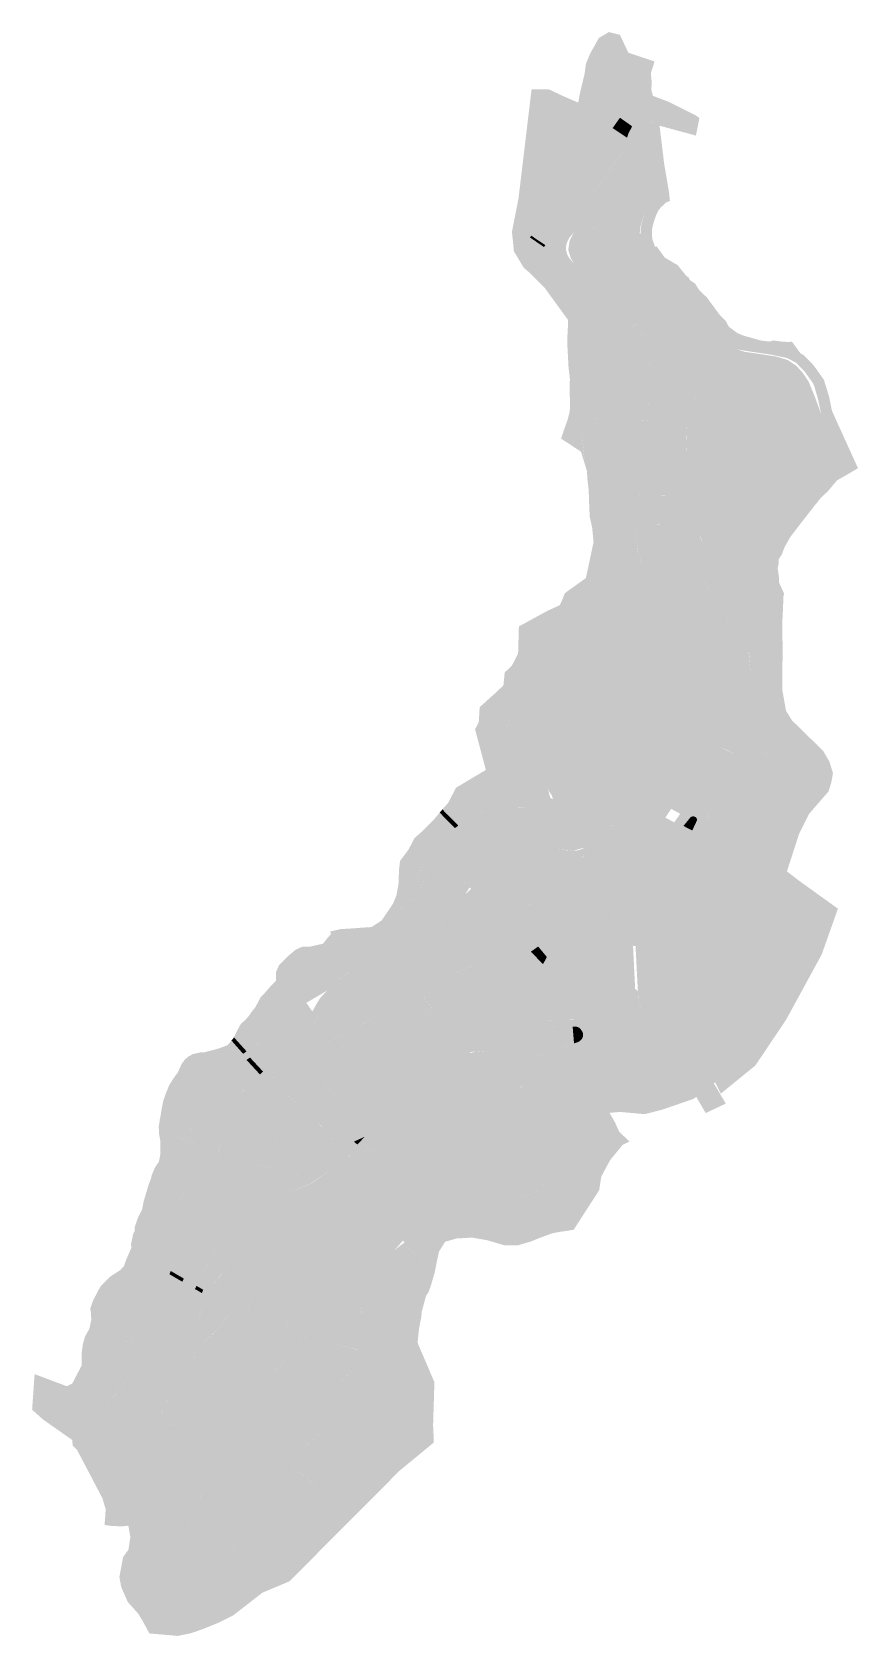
# Model space of a CAD drawing. Header units: inches. Extents: x 91.2304 to 91.2371, y 27.2682 to 27.2811.
import ezdxf

# ---------------------------------------------------------------- set-up
doc = ezdxf.new("R2010")
doc.units = ezdxf.units.IN
doc.header["$MEASUREMENT"] = 0

msp = doc.modelspace()

# ---------------------------------------------------------------- hatches: boundary and pattern name
for points in [[(91.235053, 27.280664), (91.235027, 27.280489), (91.235023, 27.280469), (91.235074, 27.280456), (91.235107, 27.280441), (91.235112, 27.280439), (91.235149, 27.280413), (91.23509, 27.28033), (91.235051, 27.280356), (91.234957, 27.280226), (91.234875, 27.280114), (91.234414, 27.279482), (91.234437, 27.279466), (91.234426, 27.279451), (91.23432, 27.279324), (91.234453, 27.279204), (91.234591, 27.279037), (91.234575, 27.279022), (91.234664, 27.278915), (91.234772, 27.278787), (91.234754, 27.278772), (91.234865, 27.278668), (91.234977, 27.278564), (91.234988, 27.278571), (91.235027, 27.278503), (91.234869, 27.278474), (91.234902, 27.278256), (91.234914, 27.278019), (91.234737, 27.278022), (91.234746, 27.278059), (91.234748, 27.278122), (91.234744, 27.278238), (91.234747, 27.278316), (91.234736, 27.278407), (91.234725, 27.278615), (91.234733, 27.278788), (91.234567, 27.279016), (91.234547, 27.279044), (91.234426, 27.279166), (91.234376, 27.279209), (91.234297, 27.279341), (91.234289, 27.279424), (91.234281, 27.279498), (91.234283, 27.279507), (91.234334, 27.279765), (91.234439, 27.280642), (91.234577, 27.280641), (91.234673, 27.280596), (91.23469, 27.280588), (91.234771, 27.280553), (91.234797, 27.280542), (91.234813, 27.280535), (91.234813, 27.280535), (91.234815, 27.280542), (91.234825, 27.280595), (91.23483, 27.280622), (91.234834, 27.280638), (91.23484, 27.280662), (91.234864, 27.280761), (91.234875, 27.280844), (91.234908, 27.280925), (91.234979, 27.281052), (91.234979, 27.281053), (91.23506, 27.281101), (91.235149, 27.281079), (91.235162, 27.281051), (91.235216, 27.280935), (91.235089, 27.280787), (91.235053, 27.280664)], [(91.235402, 27.280461), (91.235404, 27.280408), (91.235308, 27.280411), (91.235263, 27.280386), (91.235246, 27.280345), (91.235112, 27.280439), (91.235107, 27.280441), (91.235074, 27.280456), (91.235023, 27.280469), (91.235027, 27.280489), (91.235053, 27.280664), (91.235089, 27.280787), (91.235216, 27.280935), (91.235391, 27.280877), (91.235409, 27.280871), (91.235402, 27.280852), (91.23538, 27.280782), (91.235384, 27.280704), (91.235385, 27.280689), (91.235379, 27.280643), (91.235393, 27.280586), (91.235402, 27.280461)], [(91.235519, 27.280351), (91.235635, 27.280324), (91.235695, 27.28031), (91.235764, 27.280293), (91.235759, 27.28027), (91.235467, 27.280349), (91.235504, 27.280045), (91.235541, 27.279826), (91.23553, 27.279824), (91.235517, 27.27982), (91.235486, 27.280044), (91.235447, 27.280345), (91.235406, 27.280357), (91.235402, 27.280461), (91.235393, 27.280586), (91.235379, 27.280643), (91.235385, 27.280689), (91.235384, 27.280704), (91.23538, 27.280782), (91.235402, 27.280852), (91.235409, 27.280871), (91.235427, 27.280865), (91.235397, 27.28077), (91.235405, 27.280688), (91.2354, 27.280644), (91.235413, 27.280589), (91.235424, 27.280439), (91.235426, 27.280371), (91.235519, 27.280351)], [(91.235787, 27.280411), (91.235764, 27.280293), (91.235695, 27.28031), (91.235635, 27.280324), (91.235635, 27.280324), (91.235519, 27.280351), (91.235443, 27.280367), (91.235426, 27.280371), (91.235425, 27.280384), (91.235424, 27.280439), (91.235416, 27.280546), (91.235413, 27.280589), (91.235529, 27.280545), (91.235536, 27.280543), (91.235621, 27.2805), (91.235631, 27.280496), (91.235717, 27.280452), (91.235732, 27.280445), (91.235755, 27.280434), (91.235787, 27.280411)], [(91.235404, 27.280391), (91.23536, 27.280333), (91.235351, 27.280335), (91.235341, 27.280335), (91.235332, 27.280335), (91.235323, 27.280332), (91.235314, 27.280329), (91.235306, 27.280324), (91.235299, 27.280318), (91.235296, 27.280312), (91.235286, 27.280291), (91.235273, 27.280264), (91.235267, 27.280251), (91.235264, 27.280238), (91.235262, 27.280231), (91.235245, 27.280138), (91.23518, 27.280046), (91.235067, 27.279888), (91.234973, 27.279758), (91.234942, 27.279714), (91.234918, 27.279682), (91.234909, 27.279668), (91.234881, 27.27963), (91.234876, 27.279622), (91.234863, 27.279606), (91.234805, 27.279531), (91.234753, 27.279462), (91.234748, 27.279457), (91.234746, 27.279454), (91.234732, 27.279431), (91.234723, 27.27941), (91.234717, 27.279386), (91.234716, 27.279362), (91.234717, 27.279348), (91.23472, 27.279335), (91.234728, 27.27931), (91.234742, 27.279286), (91.234761, 27.279264), (91.23478, 27.279245), (91.234812, 27.279214), (91.234831, 27.279194), (91.234848, 27.279172), (91.234851, 27.279168), (91.234856, 27.27916), (91.234901, 27.279095), (91.23495, 27.279023), (91.234953, 27.279018), (91.235002, 27.278947), (91.235006, 27.278941), (91.23502, 27.278924), (91.235036, 27.278907), (91.235068, 27.278877), (91.235128, 27.278819), (91.235137, 27.278811), (91.235166, 27.278783), (91.235206, 27.278745), (91.235212, 27.278739), (91.235219, 27.278733), (91.235245, 27.278702), (91.23527, 27.27867), (91.235325, 27.278597), (91.235326, 27.278595), (91.235345, 27.278566), (91.23536, 27.278536), (91.235371, 27.278504), (91.235377, 27.278481), (91.235379, 27.278472), (91.235386, 27.278424), (91.235374, 27.278376), (91.235383, 27.278311), (91.235408, 27.278204), (91.235431, 27.278143), (91.235452, 27.278093), (91.235472, 27.278061), (91.235501, 27.278034), (91.235531, 27.278013), (91.235566, 27.277992), (91.235611, 27.277966), (91.23562, 27.277962), (91.235628, 27.277959), (91.235637, 27.277958), (91.235647, 27.277958), (91.235656, 27.27796), (91.235664, 27.277963), (91.235672, 27.277967), (91.235679, 27.277973), (91.235688, 27.277682), (91.235653, 27.277779), (91.23563, 27.277837), (91.235603, 27.27789), (91.235571, 27.277925), (91.235533, 27.277947), (91.235495, 27.277969), (91.235459, 27.277994), (91.235427, 27.278024), (91.235423, 27.278028), (91.235419, 27.278033), (91.235397, 27.27807), (91.235372, 27.27813), (91.235371, 27.278131), (91.23535, 27.278189), (91.235323, 27.278302), (91.235317, 27.278348), (91.235315, 27.278379), (91.235315, 27.278422), (91.235311, 27.278464), (91.235305, 27.278493), (91.235293, 27.278523), (91.235285, 27.27854), (91.23527, 27.278566), (91.23522, 27.278639), (91.235195, 27.278672), (91.235168, 27.2787), (91.235122, 27.278746), (91.235084, 27.278782), (91.235003, 27.278862), (91.234958, 27.278907), (91.234902, 27.278989), (91.234867, 27.279041), (91.234797, 27.279143), (91.234783, 27.279161), (91.234768, 27.279177), (91.234735, 27.279209), (91.234716, 27.279227), (91.234691, 27.279257), (91.234672, 27.27929), (91.234661, 27.279323), (91.234657, 27.279342), (91.234656, 27.279357), (91.234656, 27.279362), (91.234657, 27.279392), (91.234665, 27.279425), (91.234676, 27.279452), (91.234678, 27.279456), (91.234696, 27.279485), (91.234755, 27.279562), (91.23485, 27.279688), (91.235187, 27.280161), (91.235203, 27.280245), (91.235217, 27.280286), (91.235241, 27.280333), (91.235245, 27.280343), (91.235263, 27.280386), (91.235308, 27.280411), (91.235404, 27.280408), (91.235404, 27.280391)], [(91.23521, 27.280265), (91.235206, 27.280253), (91.23509, 27.28033), (91.235149, 27.280413), (91.235246, 27.280345), (91.235241, 27.280333), (91.235217, 27.280286), (91.23521, 27.280265)], [(91.234755, 27.279562), (91.234724, 27.279521), (91.234673, 27.279553), (91.234531, 27.279643), (91.234875, 27.280114), (91.234957, 27.280226), (91.235051, 27.280356), (91.235206, 27.280253), (91.235203, 27.280245), (91.235187, 27.280161), (91.235147, 27.280106), (91.23485, 27.279688), (91.234755, 27.279562)], [(91.235313, 27.280228), (91.23529, 27.280104), (91.235245, 27.280138), (91.235262, 27.280231), (91.235264, 27.280238), (91.235267, 27.280251), (91.235273, 27.280264), (91.235286, 27.280291), (91.235296, 27.280312), (91.235299, 27.280318), (91.235306, 27.280324), (91.235314, 27.280329), (91.235323, 27.280332), (91.235332, 27.280335), (91.235341, 27.280335), (91.235351, 27.280335), (91.23536, 27.280333), (91.235349, 27.280308), (91.235349, 27.280307), (91.235343, 27.280293), (91.235336, 27.28028), (91.235323, 27.280253), (91.235319, 27.280246), (91.235315, 27.280237), (91.235313, 27.280228)], [(91.235517, 27.27982), (91.235497, 27.279813), (91.235351, 27.27993), (91.235428, 27.279999), (91.23529, 27.280104), (91.235313, 27.280228), (91.235315, 27.280237), (91.235319, 27.280246), (91.235323, 27.280253), (91.235336, 27.28028), (91.235343, 27.280293), (91.235349, 27.280307), (91.235349, 27.280308), (91.23536, 27.280333), (91.235404, 27.280391), (91.235406, 27.280357), (91.235447, 27.280345), (91.235486, 27.280044), (91.235517, 27.27982)], [(91.235314, 27.279541), (91.235307, 27.279485), (91.235103, 27.279535), (91.23518, 27.279727), (91.23527, 27.279859), (91.235111, 27.27995), (91.235137, 27.279986), (91.235191, 27.280062), (91.235245, 27.280138), (91.235428, 27.279999), (91.235351, 27.27993), (91.235497, 27.279813), (91.235472, 27.279804), (91.235406, 27.279744), (91.235376, 27.279703), (91.235358, 27.279668), (91.235336, 27.279613), (91.235314, 27.279541)], [(91.235103, 27.279535), (91.235089, 27.279508), (91.234862, 27.279605), (91.234868, 27.279612), (91.234876, 27.279622), (91.234881, 27.27963), (91.234909, 27.279668), (91.234918, 27.279682), (91.234942, 27.279714), (91.23497, 27.279753), (91.234973, 27.279758), (91.235067, 27.279888), (91.235082, 27.27991), (91.235111, 27.27995), (91.23527, 27.279859), (91.23518, 27.279727), (91.235151, 27.279655), (91.235103, 27.279535)], [(91.235888, 27.278794), (91.235943, 27.278739), (91.23598, 27.278704), (91.236018, 27.278675), (91.23606, 27.278654), (91.236115, 27.278632), (91.23619, 27.278619), (91.236375, 27.278591), (91.236516, 27.278562), (91.236529, 27.278559), (91.23654, 27.278554), (91.236624, 27.278508), (91.236703, 27.278427), (91.23674, 27.278376), (91.236787, 27.278309), (91.236828, 27.278177), (91.236851, 27.278065), (91.236853, 27.278058), (91.236856, 27.278051), (91.237061, 27.277599), (91.236964, 27.277542), (91.236967, 27.277571), (91.236965, 27.277586), (91.236933, 27.277664), (91.236768, 27.278028), (91.236766, 27.278035), (91.236764, 27.278042), (91.236739, 27.278158), (91.236707, 27.278266), (91.236702, 27.278276), (91.236697, 27.278285), (91.236663, 27.278333), (91.23663, 27.278378), (91.236565, 27.278445), (91.236505, 27.278477), (91.236494, 27.278483), (91.236481, 27.278486), (91.236357, 27.278512), (91.236174, 27.278539), (91.236088, 27.278554), (91.236018, 27.278582), (91.235966, 27.278608), (91.235917, 27.278645), (91.235876, 27.278684), (91.235822, 27.278738), (91.235816, 27.278743), (91.235802, 27.278744), (91.23579, 27.278737), (91.235786, 27.278726), (91.2358, 27.278679), (91.235803, 27.278649), (91.235802, 27.27862), (91.235804, 27.278566), (91.235792, 27.278457), (91.235729, 27.278266), (91.235731, 27.278249), (91.235758, 27.278133), (91.235768, 27.278029), (91.235776, 27.277823), (91.235779, 27.277666), (91.235769, 27.277391), (91.235775, 27.27725), (91.235783, 27.277136), (91.235799, 27.27703), (91.235827, 27.276956), (91.235875, 27.276861), (91.235915, 27.276793), (91.235965, 27.276725), (91.236014, 27.276659), (91.23602, 27.276649), (91.236024, 27.276638), (91.23605, 27.276557), (91.236125, 27.276321), (91.236158, 27.276221), (91.236182, 27.276137), (91.236197, 27.275957), (91.236206, 27.275843), (91.23619, 27.275752), (91.236164, 27.275669), (91.236142, 27.275596), (91.236125, 27.27554), (91.236125, 27.275521), (91.236132, 27.2755), (91.236187, 27.275434), (91.236223, 27.2754), (91.236269, 27.275358), (91.236311, 27.275317), (91.23634, 27.275283), (91.236349, 27.275245), (91.236351, 27.275209), (91.23634, 27.27518), (91.236303, 27.275161), (91.236257, 27.275162), (91.236201, 27.275186), (91.23605, 27.275313), (91.236009, 27.275336), (91.23595, 27.275361), (91.235914, 27.275387), (91.235886, 27.275424), (91.235862, 27.275473), (91.235854, 27.275535), (91.235859, 27.275619), (91.235857, 27.275653), (91.235847, 27.275694), (91.235816, 27.275741), (91.235716, 27.275851), (91.23568, 27.275895), (91.235626, 27.275973), (91.235601, 27.27602), (91.235573, 27.276085), (91.235557, 27.276139), (91.235551, 27.276206), (91.235545, 27.276275), (91.235539, 27.2763), (91.235527, 27.276325), (91.235502, 27.27635), (91.23548, 27.276367), (91.235431, 27.276398), (91.2353, 27.276484), (91.235181, 27.276562), (91.235142, 27.276606), (91.235095, 27.276668), (91.235063, 27.276731), (91.23505, 27.276784), (91.235049, 27.276787), (91.235047, 27.27679), (91.235045, 27.276793), (91.235043, 27.276795), (91.23504, 27.276796), (91.235036, 27.276798), (91.235033, 27.276798), (91.23503, 27.276798), (91.235026, 27.276798), (91.235023, 27.276797), (91.23502, 27.276796), (91.235017, 27.276794), (91.235015, 27.276792), (91.235013, 27.276789), (91.235011, 27.276787), (91.23501, 27.276784), (91.23501, 27.276781), (91.23501, 27.276777), (91.235028, 27.27668), (91.235061, 27.27659), (91.235063, 27.276584), (91.235104, 27.276516), (91.235161, 27.276426), (91.235214, 27.276337), (91.235238, 27.276276), (91.235261, 27.276078), (91.235293, 27.275938), (91.23531, 27.275866), (91.235363, 27.275602), (91.235394, 27.275489), (91.235409, 27.275412), (91.23541, 27.275339), (91.235396, 27.275276), (91.235365, 27.275215), (91.235208, 27.27495), (91.235182, 27.274855), (91.235185, 27.274784), (91.235244, 27.274679), (91.235357, 27.274595), (91.23543, 27.274599), (91.235498, 27.274648), (91.235557, 27.274716), (91.235656, 27.274858), (91.235668, 27.274873), (91.235683, 27.274885), (91.2357, 27.274895), (91.235719, 27.274903), (91.235739, 27.274907), (91.235762, 27.274903), (91.235784, 27.274896), (91.235804, 27.274885), (91.235822, 27.274871), (91.235837, 27.274855), (91.235848, 27.274836), (91.235856, 27.274817), (91.23586, 27.274796), (91.235861, 27.274775), (91.235857, 27.274754), (91.235849, 27.274735), (91.235812, 27.274658), (91.235711, 27.274447), (91.235626, 27.274242), (91.235572, 27.274039), (91.235543, 27.273946), (91.235539, 27.273937), (91.235534, 27.273928), (91.235482, 27.273849), (91.235476, 27.273841), (91.235468, 27.273833), (91.235459, 27.273827), (91.235453, 27.273823), (91.235391, 27.273783), (91.235382, 27.273778), (91.235372, 27.273774), (91.235362, 27.273772), (91.235351, 27.27377), (91.235274, 27.273764), (91.235262, 27.273763), (91.235251, 27.273765), (91.235239, 27.273767), (91.235185, 27.273785), (91.235172, 27.27379), (91.23516, 27.273797), (91.23515, 27.273806), (91.235142, 27.273816), (91.235077, 27.273913), (91.23507, 27.273922), (91.235063, 27.273929), (91.234935, 27.274035), (91.234903, 27.274062), (91.234893, 27.27407), (91.234881, 27.274076), (91.234816, 27.274103), (91.23479, 27.274107), (91.234778, 27.274108), (91.234765, 27.274108), (91.234754, 27.274106), (91.234742, 27.274102), (91.234706, 27.274088), (91.234698, 27.274084), (91.234691, 27.27408), (91.234577, 27.274004), (91.23449, 27.273946), (91.234385, 27.273876), (91.234171, 27.273757), (91.233984, 27.273612), (91.233976, 27.273607), (91.233967, 27.273603), (91.233802, 27.273537), (91.233792, 27.273533), (91.233783, 27.273527), (91.233727, 27.273485), (91.233507, 27.273292), (91.233499, 27.273286), (91.23349, 27.27328), (91.233309, 27.273191), (91.233298, 27.273184), (91.23311, 27.273052), (91.233027, 27.273002), (91.233017, 27.272996), (91.23264, 27.272835), (91.232408, 27.272737), (91.232391, 27.272726), (91.232335, 27.272687), (91.232246, 27.272609), (91.232149, 27.272505), (91.231999, 27.2723), (91.231942, 27.272178), (91.231938, 27.272166), (91.231912, 27.272063), (91.231908, 27.272052), (91.231902, 27.272042), (91.231749, 27.27181), (91.231745, 27.271804), (91.231742, 27.271797), (91.231651, 27.271561), (91.231648, 27.271553), (91.231618, 27.27143), (91.231586, 27.27126), (91.231584, 27.271252), (91.231581, 27.271245), (91.231509, 27.27108), (91.231418, 27.270846), (91.231416, 27.270839), (91.231414, 27.270832), (91.231414, 27.270824), (91.231415, 27.270817), (91.231418, 27.27081), (91.231422, 27.270804), (91.231427, 27.270798), (91.231433, 27.270793), (91.23144, 27.270789), (91.231447, 27.270785), (91.231455, 27.270784), (91.231463, 27.270783), (91.231472, 27.270783), (91.23148, 27.270785), (91.231487, 27.270788), (91.231494, 27.270792), (91.2315, 27.270797), (91.231506, 27.270803), (91.2315, 27.270791), (91.231495, 27.27078), (91.231488, 27.270771), (91.231357, 27.270601), (91.231351, 27.270594), (91.231344, 27.270587), (91.231157, 27.270417), (91.231423, 27.271108), (91.231493, 27.271267), (91.231496, 27.271274), (91.231498, 27.271282), (91.231529, 27.271446), (91.231561, 27.271575), (91.231563, 27.271583), (91.231659, 27.271831), (91.231662, 27.271838), (91.231666, 27.271845), (91.231817, 27.272073), (91.231823, 27.272083), (91.231826, 27.272093), (91.231851, 27.272191), (91.231855, 27.272203), (91.231918, 27.272338), (91.232076, 27.272554), (91.23218, 27.272664), (91.232275, 27.272749), (91.232331, 27.272787), (91.23236, 27.272807), (91.232478, 27.272856), (91.232601, 27.272908), (91.232977, 27.273069), (91.233057, 27.273117), (91.233241, 27.273248), (91.233265, 27.273262), (91.233445, 27.273351), (91.233666, 27.273546), (91.233725, 27.27359), (91.233744, 27.273602), (91.233765, 27.273612), (91.233928, 27.273676), (91.234117, 27.273823), (91.234334, 27.273943), (91.234436, 27.274011), (91.234518, 27.274066), (91.234644, 27.27415), (91.234652, 27.274154), (91.23466, 27.274158), (91.234731, 27.274186), (91.234742, 27.27419), (91.234754, 27.274192), (91.234766, 27.274193), (91.234778, 27.274192), (91.234834, 27.274182), (91.234843, 27.27418), (91.234853, 27.274177), (91.234933, 27.274144), (91.234945, 27.274138), (91.234956, 27.27413), (91.234997, 27.274093), (91.235134, 27.273981), (91.235142, 27.273973), (91.235148, 27.273965), (91.235203, 27.273883), (91.235212, 27.273872), (91.235222, 27.273864), (91.235233, 27.273857), (91.235246, 27.273851), (91.235268, 27.273845), (91.23527, 27.273845), (91.235319, 27.273849), (91.235329, 27.27385), (91.235339, 27.273853), (91.235349, 27.273857), (91.235358, 27.273862), (91.235391, 27.273883), (91.2354, 27.27389), (91.235407, 27.273897), (91.235413, 27.273905), (91.235443, 27.273949), (91.23545, 27.27396), (91.235455, 27.273969), (91.235458, 27.273978), (91.235485, 27.274063), (91.235539, 27.274266), (91.235626, 27.274477), (91.23573, 27.274691), (91.235765, 27.274766), (91.235767, 27.274771), (91.235768, 27.274775), (91.235767, 27.27478), (91.235766, 27.274784), (91.235765, 27.274789), (91.235762, 27.274793), (91.235758, 27.274796), (91.235754, 27.274799), (91.23575, 27.274801), (91.235745, 27.274803), (91.23574, 27.274804), (91.235735, 27.274804), (91.23573, 27.274803), (91.235725, 27.274801), (91.23572, 27.274799), (91.235716, 27.274796), (91.235713, 27.274793), (91.235659, 27.274727), (91.235627, 27.274672), (91.235564, 27.274591), (91.235465, 27.274519), (91.235326, 27.274512), (91.235173, 27.274626), (91.235118, 27.274712), (91.235114, 27.274717), (91.235109, 27.274722), (91.235103, 27.274726), (91.235096, 27.274729), (91.235089, 27.274731), (91.235082, 27.274731), (91.235075, 27.274731), (91.235067, 27.27473), (91.235061, 27.274728), (91.235054, 27.274725), (91.235048, 27.274721), (91.235043, 27.274716), (91.235039, 27.27471), (91.235005, 27.274655), (91.234991, 27.274632), (91.23498, 27.274607), (91.234971, 27.274587), (91.234966, 27.274576), (91.234955, 27.274561), (91.234948, 27.274551), (91.234933, 27.274535), (91.234927, 27.274529), (91.234902, 27.27451), (91.234897, 27.274507), (91.234874, 27.274495), (91.234863, 27.274491), (91.234841, 27.274483), (91.234808, 27.274476), (91.234776, 27.274475), (91.234714, 27.274478), (91.234653, 27.274484), (91.234539, 27.274494), (91.234518, 27.274494), (91.234464, 27.274494), (91.234425, 27.274491), (91.234387, 27.274486), (91.234353, 27.274477), (91.234318, 27.274465), (91.234271, 27.274445), (91.234258, 27.274439), (91.234175, 27.274396), (91.234142, 27.274381), (91.234116, 27.274368), (91.234038, 27.274325), (91.234001, 27.274296), (91.233967, 27.274263), (91.233937, 27.274227), (91.233912, 27.274188), (91.233882, 27.274119), (91.23385, 27.274051), (91.233814, 27.273985), (91.233773, 27.273921), (91.233727, 27.27386), (91.233695, 27.273822), (91.233661, 27.273785), (91.233599, 27.273729), (91.23355, 27.273692), (91.233521, 27.273669), (91.233458, 27.273615), (91.233447, 27.273603), (91.233434, 27.273592), (91.23342, 27.273583), (91.233404, 27.273575), (91.233391, 27.27357), (91.233363, 27.273607), (91.233357, 27.273615), (91.233379, 27.273624), (91.233412, 27.27365), (91.23348, 27.273709), (91.233558, 27.273769), (91.233616, 27.273822), (91.233668, 27.27388), (91.233716, 27.273941), (91.233758, 27.274006), (91.233794, 27.274073), (91.233827, 27.274141), (91.233856, 27.274211), (91.233885, 27.274255), (91.23392, 27.274297), (91.233959, 27.274335), (91.234003, 27.274369), (91.234086, 27.274415), (91.234146, 27.274444), (91.234229, 27.274486), (91.234243, 27.274493), (91.234294, 27.274515), (91.234335, 27.274529), (91.234374, 27.274539), (91.234418, 27.274545), (91.234462, 27.274548), (91.234518, 27.274548), (91.234542, 27.274548), (91.234642, 27.27454), (91.234643, 27.27454), (91.234661, 27.274538), (91.234719, 27.274532), (91.234777, 27.274529), (91.234801, 27.27453), (91.234824, 27.274535), (91.234846, 27.274543), (91.234867, 27.274554), (91.234885, 27.274568), (91.234901, 27.274584), (91.234913, 27.274603), (91.234922, 27.274623), (91.234935, 27.274654), (91.234953, 27.274684), (91.234987, 27.274737), (91.235026, 27.274787), (91.235057, 27.27483), (91.235084, 27.274875), (91.235106, 27.274921), (91.235124, 27.274982), (91.235285, 27.275255), (91.235308, 27.275301), (91.235319, 27.275347), (91.235318, 27.275404), (91.235306, 27.275469), (91.235269, 27.275563), (91.235262, 27.275576), (91.235262, 27.275576), (91.235259, 27.275581), (91.235254, 27.275588), (91.235253, 27.275589), (91.235249, 27.275593), (91.235244, 27.275598), (91.235242, 27.275599), (91.235237, 27.275603), (91.235232, 27.275607), (91.235229, 27.275608), (91.235223, 27.275612), (91.235218, 27.275614), (91.235215, 27.275615), (91.235208, 27.275618), (91.235196, 27.275621), (91.235179, 27.275623), (91.235162, 27.275623), (91.235145, 27.27562), (91.235129, 27.275614), (91.235115, 27.275607), (91.235091, 27.275592), (91.235015, 27.275543), (91.234793, 27.275393), (91.234783, 27.275385), (91.234774, 27.275375), (91.234699, 27.275272), (91.234694, 27.275264), (91.234691, 27.275256), (91.23466, 27.275178), (91.234629, 27.275091), (91.234626, 27.27508), (91.234624, 27.275069), (91.234624, 27.275058), (91.234626, 27.275048), (91.23463, 27.275037), (91.234635, 27.275028), (91.234655, 27.274998), (91.23466, 27.274989), (91.234664, 27.274979), (91.234666, 27.27497), (91.234672, 27.274926), (91.234674, 27.274899), (91.234678, 27.27485), (91.234678, 27.274838), (91.234675, 27.274826), (91.23467, 27.274814), (91.234663, 27.274803), (91.234654, 27.274794), (91.234643, 27.274786), (91.234631, 27.27478), (91.234618, 27.274776), (91.234604, 27.274774), (91.234591, 27.274773), (91.234577, 27.274776), (91.234497, 27.274794), (91.234411, 27.274814), (91.234405, 27.274815), (91.234347, 27.274824), (91.234337, 27.274825), (91.234327, 27.274825), (91.234232, 27.274818), (91.23408, 27.274796), (91.234067, 27.274794), (91.234055, 27.274789), (91.233964, 27.274746), (91.233956, 27.274741), (91.233948, 27.274736), (91.23389, 27.274689), (91.233863, 27.274668), (91.233742, 27.274571), (91.233734, 27.274564), (91.233728, 27.274556), (91.233637, 27.274431), (91.233633, 27.274425), (91.23363, 27.274419), (91.233542, 27.274219), (91.233536, 27.274208), (91.233528, 27.274198), (91.233373, 27.274037), (91.233285, 27.273938), (91.233278, 27.273931), (91.23327, 27.273925), (91.233194, 27.273874), (91.233183, 27.273868), (91.233171, 27.273864), (91.233158, 27.273861), (91.233128, 27.273857), (91.233167, 27.273808), (91.233056, 27.273793), (91.232992, 27.273904), (91.233086, 27.273911), (91.233149, 27.273915), (91.233152, 27.273915), (91.233155, 27.273916), (91.233158, 27.273918), (91.233234, 27.273968), (91.233236, 27.27397), (91.233237, 27.273971), (91.233327, 27.274072), (91.233482, 27.274234), (91.233484, 27.274236), (91.233486, 27.274239), (91.233573, 27.274438), (91.233579, 27.27445), (91.233586, 27.274461), (91.233677, 27.274586), (91.233688, 27.274599), (91.233701, 27.274611), (91.233823, 27.274709), (91.23385, 27.27473), (91.233908, 27.274776), (91.233921, 27.274786), (91.233936, 27.274794), (91.234026, 27.274837), (91.234048, 27.274845), (91.23407, 27.27485), (91.234225, 27.274872), (91.234322, 27.274879), (91.234398, 27.274871), (91.234424, 27.274867), (91.234592, 27.274828), (91.234596, 27.274827), (91.234599, 27.274827), (91.234602, 27.274828), (91.234606, 27.274829), (91.234609, 27.274831), (91.234611, 27.274833), (91.234614, 27.274835), (91.234615, 27.274838), (91.234617, 27.27484), (91.234617, 27.274844), (91.234617, 27.274847), (91.234612, 27.274921), (91.234609, 27.274941), (91.234608, 27.274952), (91.234605, 27.274961), (91.234602, 27.274971), (91.234597, 27.27498), (91.234583, 27.275), (91.234574, 27.275017), (91.234568, 27.275033), (91.234567, 27.275037), (91.234564, 27.275053), (91.234564, 27.275072), (91.234566, 27.27509), (91.234572, 27.275108), (91.234603, 27.275196), (91.234634, 27.275274), (91.23464, 27.275288), (91.234648, 27.275301), (91.234723, 27.275404), (91.234738, 27.275421), (91.234757, 27.275436), (91.23498, 27.275587), (91.235056, 27.275636), (91.235058, 27.275637), (91.23506, 27.275639), (91.235061, 27.275641), (91.235086, 27.27568), (91.23509, 27.275686), (91.235092, 27.275692), (91.235093, 27.275699), (91.235102, 27.275825), (91.235102, 27.275829), (91.235101, 27.275833), (91.235101, 27.275834), (91.235086, 27.275912), (91.235059, 27.275988), (91.234974, 27.27617), (91.234974, 27.27617), (91.23497, 27.276176), (91.234965, 27.276182), (91.234959, 27.276188), (91.234952, 27.276192), (91.234944, 27.276195), (91.234936, 27.276197), (91.234927, 27.276197), (91.234919, 27.276197), (91.234911, 27.276195), (91.234903, 27.276192), (91.234896, 27.276187), (91.23489, 27.276182), (91.234885, 27.276176), (91.234881, 27.276169), (91.234878, 27.276162), (91.234877, 27.276154), (91.234876, 27.27612), (91.234867, 27.276058), (91.234862, 27.276039), (91.234854, 27.276021), (91.234844, 27.276003), (91.234829, 27.275981), (91.234829, 27.27598), (91.234796, 27.275933), (91.234746, 27.275883), (91.234675, 27.275825), (91.234605, 27.275767), (91.234553, 27.275725), (91.234513, 27.275701), (91.234411, 27.275641), (91.234379, 27.275622), (91.234351, 27.275597), (91.234327, 27.275569), (91.234309, 27.275538), (91.234297, 27.275505), (91.23426, 27.27535), (91.234207, 27.275389), (91.234105, 27.275464), (91.234138, 27.275551), (91.234238, 27.275516), (91.23425, 27.275551), (91.234267, 27.275584), (91.234289, 27.275615), (91.234315, 27.275643), (91.234346, 27.275667), (91.23438, 27.275687), (91.234479, 27.275746), (91.234516, 27.275768), (91.234564, 27.275807), (91.234634, 27.275865), (91.234703, 27.275921), (91.234748, 27.275966), (91.234777, 27.276008), (91.234792, 27.276031), (91.234799, 27.276042), (91.234804, 27.276054), (91.234807, 27.276066), (91.234815, 27.276124), (91.234817, 27.276154), (91.234817, 27.276158), (91.234836, 27.276296), (91.234837, 27.276303), (91.234837, 27.276311), (91.234835, 27.276318), (91.234832, 27.276326), (91.234829, 27.276331), (91.234827, 27.276332), (91.234827, 27.276333), (91.234822, 27.276338), (91.23473, 27.276423), (91.234665, 27.276499), (91.234692, 27.276557), (91.234776, 27.276459), (91.234865, 27.276377), (91.234958, 27.276286), (91.23503, 27.276191), (91.235116, 27.276006), (91.235211, 27.275801), (91.235236, 27.27575), (91.235221, 27.275852), (91.235205, 27.275916), (91.23517, 27.27607), (91.235149, 27.276258), (91.23513, 27.276304), (91.235081, 27.276387), (91.235025, 27.276476), (91.234979, 27.276552), (91.234939, 27.276661), (91.234931, 27.276708), (91.234922, 27.276782), (91.234917, 27.276869), (91.234921, 27.276884), (91.234927, 27.276898), (91.234937, 27.27691), (91.234948, 27.276921), (91.234961, 27.27693), (91.234976, 27.276937), (91.234992, 27.276942), (91.235009, 27.276944), (91.235026, 27.276944), (91.235042, 27.276941), (91.235058, 27.276935), (91.235073, 27.276927), (91.235085, 27.276918), (91.235096, 27.276906), (91.235104, 27.276893), (91.235138, 27.276802), (91.23515, 27.276757), (91.235175, 27.276708), (91.235216, 27.276654), (91.235245, 27.276621), (91.235354, 27.27655), (91.235484, 27.276464), (91.235536, 27.276431), (91.235566, 27.276408), (91.235605, 27.276369), (91.235625, 27.276326), (91.235636, 27.276287), (91.235642, 27.276212), (91.235647, 27.276153), (91.23566, 27.27611), (91.235685, 27.276051), (91.235706, 27.276012), (91.235755, 27.275941), (91.235788, 27.275901), (91.235891, 27.275788), (91.235932, 27.275724), (91.235948, 27.275664), (91.23595, 27.275619), (91.235945, 27.275537), (91.235951, 27.275494), (91.235966, 27.275463), (91.235981, 27.275443), (91.235999, 27.27543), (91.236052, 27.275407), (91.2361, 27.275381), (91.236118, 27.275371), (91.236153, 27.275347), (91.236068, 27.27543), (91.236046, 27.275472), (91.236034, 27.275509), (91.236034, 27.275551), (91.236054, 27.275617), (91.236076, 27.27569), (91.236101, 27.27577), (91.236115, 27.275846), (91.236106, 27.275951), (91.236092, 27.276123), (91.236071, 27.276199), (91.236037, 27.276298), (91.235962, 27.276535), (91.235941, 27.276604), (91.235936, 27.276615), (91.23593, 27.276625), (91.23589, 27.27668), (91.235837, 27.276751), (91.235793, 27.276826), (91.235742, 27.276926), (91.23571, 27.277011), (91.235693, 27.277128), (91.235684, 27.277245), (91.235678, 27.277391), (91.235688, 27.277666), (91.235685, 27.277821), (91.235677, 27.278024), (91.235668, 27.278121), (91.235641, 27.278238), (91.235638, 27.278275), (91.235702, 27.278473), (91.235713, 27.278568), (91.235711, 27.27862), (91.235712, 27.278647), (91.235711, 27.278665), (91.2357, 27.278701), (91.235697, 27.278712), (91.235697, 27.278713), (91.235696, 27.278714), (91.235683, 27.27877), (91.235668, 27.278817), (91.235629, 27.278956), (91.235605, 27.278987), (91.235555, 27.279054), (91.23548, 27.279146), (91.235444, 27.279194), (91.23539, 27.279268), (91.23536, 27.279307), (91.235347, 27.279342), (91.235336, 27.279375), (91.235321, 27.279416), (91.235315, 27.279463), (91.235314, 27.279494), (91.235319, 27.279546), (91.235336, 27.27961), (91.235354, 27.279658), (91.235376, 27.279703), (91.235406, 27.279744), (91.235472, 27.279804), (91.23553, 27.279824), (91.235541, 27.279826), (91.235545, 27.279802), (91.23555, 27.279744), (91.235523, 27.279735), (91.235477, 27.279693), (91.235456, 27.279665), (91.235439, 27.279629), (91.235424, 27.279588), (91.235409, 27.279533), (91.235405, 27.279492), (91.235406, 27.279468), (91.23541, 27.279434), (91.235423, 27.279399), (91.235434, 27.279366), (91.235443, 27.279343), (91.235465, 27.279313), (91.23552, 27.279239), (91.235555, 27.279192), (91.235629, 27.279101), (91.235681, 27.279032), (91.235735, 27.278959), (91.235783, 27.278904), (91.235867, 27.278815), (91.235888, 27.278794)], [(91.234673, 27.279553), (91.23455, 27.27939), (91.234414, 27.279482), (91.234531, 27.279643), (91.234673, 27.279553)], [(91.234759, 27.279185), (91.234719, 27.27915), (91.234576, 27.279327), (91.234587, 27.279342), (91.234538, 27.279375), (91.23455, 27.27939), (91.234673, 27.279553), (91.234724, 27.279521), (91.234695, 27.279483), (91.234678, 27.279456), (91.234676, 27.279452), (91.234665, 27.279425), (91.234657, 27.279392), (91.234656, 27.279362), (91.234656, 27.279357), (91.234657, 27.279342), (91.234661, 27.279323), (91.234672, 27.27929), (91.234691, 27.279257), (91.234716, 27.279227), (91.234735, 27.279209), (91.234759, 27.279185)], [(91.234935, 27.279352), (91.235061, 27.279215), (91.235069, 27.279219), (91.235026, 27.279464), (91.235224, 27.279487), (91.235255, 27.279298), (91.235387, 27.279143), (91.235583, 27.278899), (91.235556, 27.278878), (91.23564, 27.278689), (91.235573, 27.278667), (91.235615, 27.278559), (91.235633, 27.278428), (91.235597, 27.278427), (91.23559, 27.278233), (91.235655, 27.278031), (91.235533, 27.278012), (91.235523, 27.278018), (91.235501, 27.278034), (91.235472, 27.278061), (91.235452, 27.278093), (91.235431, 27.278143), (91.235408, 27.278204), (91.235383, 27.27831), (91.235374, 27.278376), (91.235386, 27.278423), (91.235437, 27.278424), (91.235427, 27.27849), (91.23542, 27.278516), (91.235407, 27.278552), (91.23539, 27.278587), (91.235369, 27.278619), (91.235362, 27.278628), (91.235278, 27.278753), (91.235222, 27.278729), (91.235219, 27.278733), (91.235212, 27.278739), (91.235206, 27.278745), (91.235166, 27.278783), (91.235137, 27.278811), (91.235128, 27.278819), (91.235083, 27.278862), (91.235068, 27.278877), (91.235036, 27.278907), (91.23502, 27.278924), (91.235006, 27.278941), (91.235002, 27.278947), (91.234953, 27.279018), (91.23495, 27.279023), (91.234907, 27.279086), (91.234851, 27.279168), (91.234848, 27.279172), (91.234831, 27.279194), (91.234812, 27.279214), (91.23478, 27.279245), (91.234754, 27.279284), (91.234734, 27.279352), (91.234744, 27.279423), (91.234779, 27.279497), (91.234838, 27.279573), (91.23499, 27.279508), (91.234943, 27.279445), (91.234929, 27.279398), (91.234935, 27.279352)], [(91.234862, 27.279605), (91.235089, 27.279508), (91.235103, 27.279535), (91.235315, 27.279483), (91.235315, 27.279464), (91.235224, 27.279487), (91.23512, 27.279475), (91.23508, 27.27947), (91.234838, 27.279573), (91.234862, 27.279605)], [(91.235069, 27.279219), (91.235061, 27.279215), (91.234935, 27.279352), (91.234929, 27.279398), (91.234943, 27.279445), (91.23499, 27.279508), (91.23508, 27.27947), (91.235026, 27.279464), (91.235069, 27.279219)], [(91.234576, 27.279327), (91.234719, 27.27915), (91.234759, 27.279185), (91.234768, 27.279177), (91.234783, 27.279161), (91.234797, 27.279143), (91.234867, 27.279041), (91.234902, 27.278989), (91.234958, 27.278907), (91.235003, 27.278862), (91.235084, 27.278782), (91.235122, 27.278746), (91.235168, 27.2787), (91.235195, 27.278672), (91.23522, 27.278639), (91.23527, 27.278566), (91.235285, 27.27854), (91.235293, 27.278523), (91.235305, 27.278493), (91.235311, 27.278464), (91.235315, 27.278422), (91.235315, 27.278379), (91.235317, 27.278348), (91.235111, 27.278332), (91.235072, 27.278466), (91.235053, 27.278458), (91.235091, 27.278328), (91.235101, 27.278263), (91.235116, 27.278164), (91.235128, 27.278016), (91.234914, 27.278019), (91.234902, 27.278256), (91.234869, 27.278474), (91.235027, 27.278503), (91.234988, 27.278571), (91.234977, 27.278564), (91.234865, 27.278668), (91.234754, 27.278772), (91.234772, 27.278787), (91.234664, 27.278915), (91.234575, 27.279022), (91.234591, 27.279037), (91.234453, 27.279204), (91.23432, 27.279324), (91.234426, 27.279451), (91.234587, 27.279342), (91.234576, 27.279327)], [(91.23455, 27.27939), (91.234538, 27.279375), (91.234436, 27.279445), (91.234426, 27.279451), (91.234437, 27.279466), (91.23455, 27.27939)], [(91.235629, 27.278956), (91.235568, 27.278917), (91.235387, 27.279143), (91.235255, 27.279298), (91.235224, 27.279487), (91.235315, 27.279464), (91.235321, 27.279416), (91.235336, 27.279375), (91.235347, 27.279342), (91.23536, 27.279307), (91.23539, 27.279268), (91.235444, 27.279194), (91.23548, 27.279146), (91.235555, 27.279054), (91.235605, 27.278987), (91.235629, 27.278956)], [(91.236278, 27.278625), (91.236353, 27.278616), (91.236381, 27.278625), (91.236435, 27.278617), (91.236509, 27.278612), (91.23653, 27.278616), (91.236633, 27.278475), (91.236624, 27.278484), (91.236538, 27.27854), (91.236427, 27.278575), (91.236261, 27.2786), (91.236172, 27.278613), (91.236121, 27.278629), (91.23606, 27.278654), (91.236018, 27.278675), (91.23598, 27.278704), (91.235943, 27.278739), (91.235867, 27.278815), (91.235783, 27.278904), (91.235735, 27.278959), (91.235681, 27.279032), (91.235629, 27.279101), (91.235555, 27.279192), (91.23552, 27.279239), (91.235465, 27.279313), (91.235443, 27.279343), (91.235434, 27.279366), (91.23543, 27.279378), (91.235444, 27.27938), (91.235508, 27.279291), (91.235613, 27.279229), (91.235679, 27.279146), (91.235702, 27.279129), (91.23571, 27.27911), (91.235753, 27.279081), (91.235786, 27.279029), (91.235847, 27.27897), (91.235889, 27.278913), (91.235946, 27.278836), (91.236001, 27.278778), (91.236023, 27.278736), (91.236092, 27.278684), (91.236143, 27.278663), (91.236201, 27.278647), (91.236278, 27.278625)], [(91.235647, 27.277958), (91.235637, 27.277958), (91.235628, 27.277959), (91.23562, 27.277962), (91.235611, 27.277966), (91.235566, 27.277992), (91.235533, 27.278012), (91.235655, 27.278031), (91.23559, 27.278233), (91.235597, 27.278427), (91.235633, 27.278428), (91.235615, 27.278559), (91.235573, 27.278667), (91.23564, 27.278689), (91.235556, 27.278878), (91.235583, 27.278899), (91.235568, 27.278917), (91.235629, 27.278956), (91.235668, 27.278817), (91.235683, 27.27877), (91.235696, 27.278714), (91.235697, 27.278713), (91.235697, 27.278712), (91.2357, 27.278701), (91.235711, 27.278665), (91.235712, 27.278647), (91.235711, 27.27862), (91.235713, 27.278568), (91.235702, 27.278473), (91.235638, 27.278275), (91.235641, 27.278238), (91.235668, 27.278121), (91.235677, 27.278024), (91.235679, 27.277973), (91.235672, 27.277967), (91.235664, 27.277963), (91.235656, 27.27796), (91.235647, 27.277958)], [(91.235437, 27.278424), (91.235387, 27.278423), (91.235379, 27.278472), (91.235377, 27.278481), (91.235371, 27.278504), (91.23536, 27.278536), (91.235345, 27.278566), (91.235326, 27.278595), (91.235325, 27.278597), (91.23527, 27.27867), (91.235245, 27.278702), (91.235222, 27.278729), (91.235278, 27.278752), (91.235362, 27.278628), (91.235369, 27.278619), (91.23539, 27.278587), (91.235407, 27.278552), (91.23542, 27.278516), (91.235427, 27.27849), (91.235437, 27.278424)], [(91.236711, 27.278182), (91.236765, 27.278035), (91.236933, 27.277664), (91.236962, 27.277594), (91.236965, 27.277585), (91.236966, 27.277577), (91.236967, 27.277568), (91.236966, 27.277559), (91.236964, 27.277542), (91.236893, 27.277502), (91.236816, 27.277411), (91.236765, 27.277364), (91.236706, 27.277291), (91.236693, 27.27732), (91.236614, 27.277287), (91.236352, 27.277231), (91.236284, 27.277229), (91.236216, 27.27722), (91.23613, 27.277212), (91.236064, 27.277203), (91.236041, 27.277166), (91.236015, 27.27711), (91.235975, 27.277054), (91.235936, 27.277046), (91.235879, 27.277065), (91.235885, 27.277107), (91.235904, 27.277145), (91.235894, 27.277235), (91.235913, 27.277347), (91.235909, 27.277454), (91.235928, 27.277475), (91.235927, 27.277509), (91.235986, 27.277533), (91.235957, 27.277585), (91.235937, 27.277641), (91.235935, 27.277759), (91.235876, 27.277684), (91.235867, 27.27769), (91.235861, 27.277716), (91.235862, 27.27774), (91.235856, 27.277769), (91.235853, 27.277795), (91.235843, 27.277825), (91.235832, 27.277872), (91.235808, 27.277897), (91.235793, 27.277929), (91.235797, 27.277956), (91.235832, 27.27795), (91.235866, 27.278055), (91.23589, 27.278167), (91.23585, 27.278168), (91.235758, 27.278133), (91.235758, 27.278136), (91.235731, 27.278249), (91.235729, 27.278266), (91.235792, 27.278457), (91.235804, 27.278566), (91.235802, 27.27862), (91.235803, 27.278649), (91.2358, 27.278679), (91.235788, 27.27872), (91.235787, 27.278723), (91.235787, 27.278726), (91.235787, 27.27873), (91.235788, 27.278732), (91.23579, 27.278735), (91.235792, 27.278738), (91.235794, 27.27874), (91.235797, 27.278742), (91.2358, 27.278743), (91.235804, 27.278744), (91.235807, 27.278744), (91.23581, 27.278744), (91.235814, 27.278743), (91.235817, 27.278742), (91.23582, 27.27874), (91.235822, 27.278738), (91.235876, 27.278684), (91.235917, 27.278645), (91.235966, 27.278608), (91.236018, 27.278582), (91.236088, 27.278554), (91.236149, 27.278534), (91.236246, 27.27852), (91.236404, 27.278496), (91.236496, 27.278468), (91.236562, 27.278424), (91.236614, 27.278371), (91.236665, 27.278293), (91.236711, 27.278182)], [(91.235072, 27.278466), (91.235111, 27.278332), (91.235317, 27.278348), (91.235319, 27.27833), (91.235114, 27.278314), (91.235136, 27.278166), (91.235148, 27.278015), (91.235128, 27.278016), (91.235116, 27.278164), (91.235101, 27.278263), (91.235091, 27.278328), (91.235053, 27.278458), (91.235072, 27.278466)], [(91.235427, 27.278024), (91.235457, 27.277997), (91.235181, 27.278015), (91.235148, 27.278015), (91.235136, 27.278166), (91.235114, 27.278314), (91.235319, 27.27833), (91.235323, 27.278302), (91.23535, 27.278189), (91.235357, 27.27817), (91.235373, 27.278126), (91.235397, 27.27807), (91.235419, 27.278033), (91.235423, 27.278028), (91.235427, 27.278024)], [(91.235866, 27.278055), (91.235832, 27.27795), (91.235797, 27.277956), (91.235793, 27.277929), (91.235808, 27.277897), (91.235832, 27.277872), (91.235843, 27.277825), (91.235853, 27.277795), (91.235856, 27.277769), (91.235862, 27.27774), (91.235861, 27.277716), (91.235867, 27.27769), (91.235876, 27.277684), (91.235935, 27.277759), (91.235937, 27.277641), (91.235957, 27.277585), (91.235986, 27.277533), (91.235927, 27.277509), (91.235928, 27.277475), (91.235909, 27.277454), (91.235913, 27.277347), (91.235894, 27.277235), (91.235904, 27.277145), (91.235885, 27.277107), (91.235879, 27.277065), (91.235936, 27.277046), (91.235975, 27.277054), (91.236015, 27.27711), (91.236041, 27.277166), (91.236064, 27.277203), (91.23613, 27.277212), (91.236216, 27.27722), (91.236216, 27.277193), (91.236145, 27.277185), (91.23607, 27.277166), (91.236056, 27.277125), (91.236031, 27.277042), (91.236011, 27.277006), (91.236039, 27.276929), (91.236064, 27.276888), (91.236109, 27.276845), (91.236195, 27.276841), (91.236236, 27.276855), (91.236293, 27.276727), (91.236296, 27.276715), (91.236296, 27.276711), (91.236416, 27.276796), (91.236426, 27.276725), (91.236427, 27.276682), (91.236468, 27.276591), (91.236463, 27.276579), (91.236458, 27.276457), (91.236454, 27.276384), (91.236455, 27.276103), (91.236453, 27.275821), (91.236483, 27.275651), (91.236533, 27.275571), (91.23656, 27.275546), (91.236781, 27.27533), (91.236832, 27.275243), (91.23686, 27.275152), (91.236847, 27.275078), (91.236825, 27.275005), (91.236668, 27.274824), (91.236587, 27.274661), (91.23649, 27.274362), (91.236398, 27.274139), (91.236269, 27.273851), (91.236263, 27.27384), (91.236256, 27.273829), (91.236193, 27.273748), (91.236183, 27.273734), (91.236099, 27.273607), (91.236089, 27.273595), (91.235995, 27.273488), (91.235987, 27.273479), (91.235864, 27.273367), (91.235749, 27.273266), (91.235738, 27.273258), (91.23558, 27.273147), (91.235502, 27.273093), (91.235489, 27.273086), (91.235476, 27.273079), (91.235462, 27.273075), (91.235423, 27.273064), (91.234878, 27.27292), (91.234868, 27.272918), (91.234642, 27.272875), (91.234708, 27.272902), (91.234726, 27.272909), (91.234757, 27.272919), (91.234769, 27.272922), (91.234822, 27.272937), (91.234843, 27.272945), (91.234861, 27.272956), (91.234867, 27.27296), (91.234874, 27.272966), (91.234893, 27.272987), (91.234907, 27.273013), (91.234909, 27.27302), (91.234913, 27.273036), (91.234919, 27.273037), (91.235169, 27.27312), (91.235314, 27.273208), (91.235329, 27.273216), (91.235347, 27.273163), (91.235323, 27.273235), (91.235306, 27.273307), (91.235296, 27.273374), (91.235294, 27.273388), (91.23529, 27.273455), (91.235274, 27.273764), (91.235351, 27.27377), (91.235362, 27.273772), (91.235372, 27.273774), (91.235382, 27.273778), (91.235391, 27.273783), (91.235453, 27.273823), (91.235459, 27.273827), (91.235468, 27.273833), (91.235476, 27.273841), (91.235482, 27.273849), (91.235534, 27.273928), (91.235539, 27.273937), (91.235543, 27.273946), (91.235572, 27.274039), (91.235626, 27.274242), (91.235711, 27.274447), (91.235812, 27.274658), (91.235849, 27.274735), (91.235857, 27.274754), (91.235861, 27.274775), (91.235861, 27.274796), (91.235857, 27.274816), (91.235849, 27.274836), (91.235837, 27.274854), (91.235822, 27.27487), (91.235805, 27.274884), (91.235785, 27.274895), (91.235782, 27.274961), (91.235855, 27.275047), (91.235886, 27.275119), (91.235886, 27.275195), (91.235983, 27.27526), (91.236105, 27.275061), (91.236224, 27.275103), (91.236282, 27.275137), (91.236257, 27.275162), (91.236303, 27.275161), (91.23634, 27.27518), (91.236351, 27.275209), (91.236349, 27.275245), (91.236349, 27.275246), (91.23634, 27.275283), (91.236312, 27.275317), (91.236269, 27.275358), (91.236223, 27.2754), (91.236186, 27.275435), (91.236132, 27.2755), (91.236125, 27.275521), (91.236125, 27.275536), (91.236129, 27.275555), (91.236142, 27.275596), (91.236164, 27.275669), (91.23619, 27.275752), (91.236206, 27.275843), (91.236197, 27.275957), (91.236187, 27.276095), (91.236185, 27.276117), (91.236182, 27.276137), (91.236158, 27.276221), (91.236125, 27.276321), (91.23605, 27.276557), (91.236024, 27.276638), (91.23602, 27.276649), (91.236014, 27.276659), (91.235965, 27.276725), (91.235915, 27.276793), (91.235875, 27.276861), (91.235827, 27.276956), (91.235807, 27.277009), (91.235793, 27.277067), (91.235783, 27.277136), (91.235775, 27.27725), (91.235769, 27.277391), (91.235779, 27.277666), (91.235776, 27.277823), (91.235768, 27.278029), (91.235758, 27.278133), (91.23585, 27.278168), (91.23589, 27.278167), (91.235866, 27.278055)], [(91.234861, 27.277685), (91.234941, 27.277415), (91.234898, 27.277415), (91.234898, 27.277425), (91.234889, 27.277495), (91.234883, 27.277579), (91.234836, 27.277732), (91.234676, 27.277837), (91.2347, 27.277909), (91.234727, 27.277983), (91.234731, 27.278), (91.234831, 27.277998), (91.234861, 27.277685)], [(91.235472, 27.277985), (91.235492, 27.277972), (91.235412, 27.277977), (91.235326, 27.277983), (91.235315, 27.277983), (91.235171, 27.277992), (91.23495, 27.277996), (91.234937, 27.277996), (91.234731, 27.278), (91.234737, 27.278022), (91.234778, 27.278022), (91.235181, 27.278015), (91.235457, 27.277997), (91.235459, 27.277994), (91.235472, 27.277985)], [(91.235048, 27.27772), (91.234862, 27.277685), (91.234831, 27.277998), (91.234937, 27.277996), (91.235006, 27.277995), (91.235027, 27.277858), (91.235048, 27.27772)], [(91.235207, 27.277628), (91.235224, 27.277415), (91.234941, 27.277415), (91.234861, 27.277685), (91.235048, 27.27772), (91.235006, 27.277995), (91.235171, 27.277992), (91.235243, 27.277988), (91.235315, 27.277983), (91.235377, 27.277979), (91.235382, 27.277933), (91.235404, 27.277696), (91.235409, 27.277638), (91.235207, 27.277628)], [(91.235557, 27.277933), (91.235383, 27.27792), (91.235377, 27.277979), (91.235412, 27.277977), (91.235492, 27.277972), (91.235495, 27.277969), (91.235533, 27.277947), (91.235557, 27.277933)], [(91.235631, 27.277704), (91.235404, 27.277688), (91.235404, 27.277696), (91.235383, 27.27792), (91.235557, 27.277933), (91.235571, 27.277925), (91.235595, 27.277899), (91.23563, 27.277711), (91.235631, 27.277704)], [(91.235679, 27.277413), (91.235642, 27.277412), (91.235626, 27.277677), (91.235631, 27.277704), (91.23563, 27.277711), (91.235595, 27.277899), (91.235603, 27.27789), (91.23563, 27.277837), (91.235653, 27.277779), (91.235688, 27.277682), (91.235688, 27.277666), (91.235679, 27.277413)], [(91.235626, 27.277677), (91.235407, 27.277661), (91.235404, 27.277688), (91.235631, 27.277704), (91.235626, 27.277677)], [(91.235642, 27.277412), (91.235427, 27.277409), (91.235224, 27.277415), (91.235207, 27.277628), (91.235409, 27.277638), (91.235407, 27.277661), (91.235626, 27.277677), (91.235642, 27.277412)], [(91.235263, 27.277169), (91.235293, 27.276926), (91.235373, 27.276694), (91.235487, 27.276538), (91.235641, 27.276607), (91.235659, 27.276615), (91.235689, 27.276565), (91.235713, 27.276525), (91.235762, 27.276412), (91.235785, 27.276332), (91.236007, 27.276392), (91.236037, 27.276298), (91.236071, 27.276199), (91.236092, 27.276123), (91.236106, 27.275951), (91.236115, 27.275846), (91.236101, 27.27577), (91.236076, 27.27569), (91.236054, 27.275617), (91.236034, 27.275551), (91.236034, 27.275509), (91.236046, 27.275472), (91.236068, 27.27543), (91.236153, 27.275347), (91.236118, 27.275371), (91.2361, 27.275381), (91.236052, 27.275407), (91.235999, 27.27543), (91.235981, 27.275443), (91.235966, 27.275463), (91.235951, 27.275494), (91.235945, 27.275537), (91.23595, 27.275619), (91.235948, 27.275664), (91.235932, 27.275724), (91.235891, 27.275788), (91.235788, 27.275901), (91.235755, 27.275941), (91.235706, 27.276012), (91.235685, 27.276051), (91.23566, 27.27611), (91.235647, 27.276153), (91.235642, 27.276212), (91.235636, 27.276287), (91.235625, 27.276326), (91.235605, 27.276369), (91.235592, 27.276382), (91.235566, 27.276408), (91.235548, 27.276422), (91.235536, 27.276431), (91.235484, 27.276464), (91.235354, 27.27655), (91.235245, 27.276621), (91.235216, 27.276654), (91.235175, 27.276708), (91.23515, 27.276757), (91.235138, 27.276802), (91.235104, 27.276893), (91.235096, 27.276906), (91.235085, 27.276918), (91.235073, 27.276927), (91.235058, 27.276935), (91.235042, 27.276941), (91.235026, 27.276944), (91.235009, 27.276944), (91.234992, 27.276942), (91.234976, 27.276937), (91.234961, 27.27693), (91.234948, 27.276921), (91.234937, 27.27691), (91.234927, 27.276898), (91.234921, 27.276884), (91.234917, 27.276869), (91.234922, 27.276782), (91.234931, 27.276708), (91.234939, 27.276661), (91.234979, 27.276552), (91.235025, 27.276476), (91.235081, 27.276387), (91.23513, 27.276304), (91.235149, 27.276258), (91.23517, 27.27607), (91.235205, 27.275916), (91.235221, 27.275852), (91.235236, 27.27575), (91.235211, 27.275801), (91.235116, 27.276006), (91.23503, 27.276191), (91.234958, 27.276286), (91.234865, 27.276377), (91.234776, 27.276459), (91.234691, 27.276558), (91.234707, 27.276597), (91.234875, 27.276717), (91.234883, 27.276752), (91.234937, 27.277007), (91.234925, 27.277126), (91.234906, 27.27721), (91.234901, 27.277322), (91.234899, 27.277388), (91.235224, 27.277388), (91.235247, 27.277387), (91.235263, 27.277169)], [(91.235224, 27.277415), (91.235425, 27.277409), (91.235623, 27.277412), (91.235679, 27.277413), (91.235678, 27.277391), (91.235678, 27.277385), (91.235624, 27.277385), (91.235427, 27.277382), (91.235224, 27.277388), (91.234899, 27.277388), (91.234898, 27.277415), (91.234941, 27.277415), (91.235224, 27.277415)], [(91.235247, 27.277387), (91.235427, 27.277382), (91.235443, 27.277382), (91.235443, 27.277382), (91.235615, 27.277384), (91.23562, 27.277152), (91.235446, 27.27715), (91.235446, 27.277174), (91.235263, 27.277169), (91.235247, 27.277387)], [(91.236007, 27.276392), (91.235959, 27.276379), (91.23589, 27.276596), (91.235851, 27.27665), (91.235793, 27.276728), (91.235747, 27.276806), (91.23571, 27.276881), (91.235702, 27.276898), (91.235695, 27.27691), (91.23566, 27.277001), (91.235643, 27.277124), (91.23562, 27.277152), (91.235615, 27.277384), (91.235624, 27.277385), (91.235678, 27.277385), (91.235684, 27.277245), (91.235691, 27.277156), (91.235693, 27.277128), (91.23571, 27.277011), (91.235742, 27.276926), (91.235793, 27.276826), (91.235837, 27.276751), (91.23589, 27.27668), (91.23593, 27.276625), (91.235936, 27.276615), (91.235941, 27.276604), (91.235962, 27.276535), (91.236007, 27.276392)], [(91.236706, 27.277291), (91.236689, 27.277269), (91.236577, 27.277125), (91.236518, 27.277048), (91.236469, 27.276961), (91.23645, 27.276909), (91.236424, 27.276868), (91.236424, 27.276835), (91.236416, 27.276796), (91.236296, 27.276711), (91.236296, 27.276715), (91.236293, 27.276727), (91.236236, 27.276855), (91.236195, 27.276841), (91.236109, 27.276845), (91.236064, 27.276888), (91.236039, 27.276929), (91.236011, 27.277006), (91.236031, 27.277042), (91.236056, 27.277125), (91.23607, 27.277166), (91.236145, 27.277185), (91.236216, 27.277193), (91.236216, 27.27722), (91.236284, 27.277229), (91.236352, 27.277231), (91.236614, 27.277287), (91.236693, 27.27732), (91.236706, 27.277291)], [(91.235641, 27.276607), (91.235487, 27.276538), (91.235373, 27.276694), (91.235294, 27.276925), (91.235263, 27.277169), (91.235446, 27.277174), (91.235446, 27.27715), (91.235477, 27.276977), (91.235484, 27.276957), (91.235487, 27.276946), (91.235511, 27.276869), (91.235552, 27.27677), (91.235561, 27.27675), (91.235572, 27.276723), (91.235641, 27.276607)], [(91.23553, 27.276875), (91.23554, 27.27685), (91.235702, 27.276898), (91.23571, 27.276881), (91.235547, 27.276833), (91.235589, 27.276732), (91.235659, 27.276615), (91.235641, 27.276607), (91.235639, 27.27661), (91.235572, 27.276723), (91.235561, 27.27675), (91.235552, 27.27677), (91.235511, 27.276869), (91.235487, 27.276946), (91.235484, 27.276957), (91.235477, 27.276977), (91.235446, 27.27715), (91.235467, 27.27715), (91.235497, 27.276981), (91.23553, 27.276875)], [(91.235702, 27.276898), (91.23554, 27.27685), (91.23553, 27.276875), (91.235497, 27.276981), (91.235467, 27.27715), (91.23562, 27.277152), (91.235643, 27.277124), (91.23566, 27.277001), (91.235695, 27.27691), (91.235702, 27.276898)], [(91.235582, 27.276064), (91.235544, 27.275941), (91.235515, 27.27595), (91.235395, 27.275923), (91.235465, 27.275668), (91.235604, 27.275707), (91.235599, 27.275671), (91.235605, 27.27553), (91.235679, 27.275395), (91.235739, 27.275343), (91.235541, 27.275155), (91.235514, 27.275178), (91.235471, 27.275299), (91.23541, 27.275338), (91.23541, 27.275339), (91.235409, 27.275412), (91.235394, 27.275489), (91.235363, 27.275602), (91.23531, 27.275866), (91.235293, 27.275938), (91.235261, 27.276078), (91.235238, 27.276276), (91.235214, 27.276337), (91.235161, 27.276426), (91.235104, 27.276516), (91.235063, 27.276584), (91.235061, 27.27659), (91.235028, 27.27668), (91.23501, 27.276777), (91.23501, 27.276781), (91.23501, 27.276784), (91.235011, 27.276787), (91.235013, 27.276789), (91.235015, 27.276792), (91.235017, 27.276794), (91.23502, 27.276796), (91.235023, 27.276797), (91.235026, 27.276798), (91.23503, 27.276798), (91.235033, 27.276798), (91.235036, 27.276798), (91.23504, 27.276796), (91.235043, 27.276795), (91.235045, 27.276793), (91.235047, 27.27679), (91.235049, 27.276787), (91.23505, 27.276784), (91.235063, 27.276731), (91.235095, 27.276668), (91.235142, 27.276606), (91.235181, 27.276562), (91.2353, 27.276484), (91.235431, 27.276398), (91.23548, 27.276367), (91.235502, 27.27635), (91.235527, 27.276325), (91.235539, 27.2763), (91.235545, 27.276275), (91.235551, 27.276206), (91.235557, 27.276139), (91.235573, 27.276085), (91.235582, 27.276064)], [(91.235959, 27.276379), (91.235785, 27.276332), (91.235755, 27.276428), (91.235713, 27.276525), (91.235689, 27.276565), (91.235659, 27.276615), (91.235589, 27.276732), (91.235547, 27.276833), (91.23571, 27.276881), (91.235747, 27.276806), (91.235793, 27.276728), (91.23589, 27.276596), (91.235959, 27.276379)], [(91.234313, 27.275641), (91.234286, 27.275612), (91.234088, 27.27574), (91.234153, 27.275799), (91.234213, 27.275855), (91.234223, 27.275959), (91.234281, 27.276014), (91.234331, 27.276112), (91.234337, 27.276329), (91.23457, 27.276456), (91.234665, 27.276499), (91.23473, 27.276423), (91.234822, 27.276338), (91.234828, 27.276332), (91.234832, 27.276326), (91.234835, 27.276318), (91.234837, 27.276311), (91.234837, 27.276303), (91.234836, 27.276296), (91.234817, 27.276158), (91.234817, 27.276154), (91.234815, 27.276124), (91.234807, 27.276066), (91.234804, 27.276054), (91.234799, 27.276042), (91.234792, 27.276031), (91.234777, 27.276008), (91.234748, 27.275966), (91.234703, 27.275921), (91.234634, 27.275865), (91.234564, 27.275807), (91.234516, 27.275768), (91.234479, 27.275746), (91.23438, 27.275687), (91.234345, 27.275666), (91.234313, 27.275641)], [(91.234564, 27.275059), (91.234566, 27.275042), (91.23443, 27.275152), (91.234352, 27.275236), (91.234304, 27.275304), (91.234264, 27.275347), (91.23426, 27.27535), (91.234297, 27.275505), (91.234309, 27.275538), (91.234327, 27.275569), (91.234351, 27.275597), (91.234379, 27.275622), (91.234411, 27.275641), (91.234513, 27.275701), (91.234553, 27.275725), (91.234605, 27.275767), (91.234675, 27.275825), (91.234746, 27.275883), (91.234796, 27.275933), (91.234829, 27.27598), (91.234844, 27.276003), (91.234854, 27.276021), (91.234862, 27.276039), (91.234867, 27.276058), (91.234876, 27.27612), (91.234877, 27.276154), (91.234878, 27.276162), (91.234881, 27.276169), (91.234885, 27.276176), (91.23489, 27.276182), (91.234896, 27.276187), (91.234903, 27.276192), (91.234911, 27.276195), (91.234919, 27.276197), (91.234927, 27.276197), (91.234936, 27.276197), (91.234944, 27.276195), (91.234952, 27.276192), (91.234959, 27.276188), (91.234965, 27.276182), (91.23497, 27.276176), (91.234974, 27.27617), (91.235059, 27.275988), (91.235086, 27.275912), (91.235101, 27.275833), (91.235102, 27.275829), (91.235102, 27.275825), (91.235093, 27.275699), (91.235092, 27.275692), (91.23509, 27.275686), (91.235086, 27.27568), (91.235061, 27.275641), (91.23506, 27.275639), (91.235058, 27.275637), (91.235056, 27.275636), (91.23498, 27.275587), (91.234757, 27.275436), (91.234738, 27.275421), (91.234723, 27.275404), (91.234648, 27.275301), (91.23464, 27.275288), (91.234634, 27.275274), (91.234603, 27.275196), (91.234572, 27.275108), (91.234567, 27.275092), (91.234564, 27.275076), (91.234564, 27.275059)], [(91.235626, 27.275973), (91.23566, 27.275924), (91.235668, 27.275896), (91.23567, 27.27589), (91.235685, 27.275872), (91.235706, 27.275846), (91.235756, 27.275792), (91.23576, 27.275788), (91.235763, 27.275784), (91.235786, 27.275744), (91.2358, 27.275703), (91.235807, 27.275674), (91.235809, 27.275643), (91.23581, 27.275608), (91.235809, 27.275573), (91.235811, 27.27553), (91.235811, 27.275473), (91.235812, 27.275419), (91.235876, 27.275443), (91.235886, 27.275424), (91.235914, 27.275387), (91.23595, 27.275361), (91.23603, 27.275323), (91.236032, 27.275322), (91.235896, 27.27523), (91.235861, 27.275206), (91.235861, 27.275123), (91.235833, 27.275058), (91.235759, 27.274972), (91.235739, 27.274907), (91.235719, 27.274903), (91.2357, 27.274895), (91.235683, 27.274885), (91.235668, 27.274873), (91.235656, 27.274858), (91.235633, 27.274825), (91.23556, 27.274864), (91.235514, 27.274794), (91.235585, 27.274756), (91.235557, 27.274716), (91.235498, 27.274648), (91.23543, 27.274599), (91.235357, 27.274595), (91.235244, 27.274679), (91.235185, 27.274784), (91.235182, 27.274855), (91.235208, 27.27495), (91.235365, 27.275215), (91.235396, 27.275276), (91.23541, 27.275338), (91.235471, 27.275299), (91.235514, 27.275178), (91.235541, 27.275155), (91.235624, 27.275234), (91.235739, 27.275343), (91.235679, 27.275395), (91.235605, 27.27553), (91.235599, 27.275671), (91.235604, 27.275707), (91.235465, 27.275668), (91.235395, 27.275923), (91.235515, 27.27595), (91.235544, 27.275941), (91.235582, 27.276064), (91.235601, 27.27602), (91.235626, 27.275973)], [(91.235876, 27.275443), (91.235812, 27.275419), (91.235811, 27.275473), (91.235811, 27.27553), (91.235809, 27.275573), (91.23581, 27.275608), (91.235809, 27.275643), (91.235807, 27.275674), (91.2358, 27.275703), (91.235786, 27.275744), (91.235763, 27.275784), (91.23576, 27.275788), (91.235756, 27.275792), (91.235706, 27.275846), (91.23567, 27.27589), (91.23566, 27.275924), (91.23568, 27.275895), (91.235716, 27.275851), (91.235816, 27.275741), (91.235847, 27.275694), (91.235857, 27.275653), (91.235859, 27.275619), (91.235854, 27.275535), (91.235862, 27.275473), (91.235876, 27.275443)], [(91.234266, 27.275582), (91.234249, 27.27555), (91.234238, 27.275516), (91.234138, 27.275551), (91.234105, 27.275464), (91.234004, 27.275539), (91.234003, 27.275539), (91.234015, 27.27556), (91.234022, 27.275681), (91.234088, 27.27574), (91.234286, 27.275612), (91.234266, 27.275582)], [(91.234612, 27.274921), (91.234617, 27.274847), (91.234617, 27.274844), (91.234617, 27.27484), (91.234615, 27.274838), (91.234614, 27.274835), (91.234611, 27.274833), (91.234609, 27.274831), (91.234606, 27.274829), (91.234602, 27.274828), (91.234599, 27.274827), (91.234596, 27.274827), (91.234592, 27.274828), (91.234424, 27.274867), (91.234398, 27.274871), (91.234357, 27.274877), (91.23434, 27.274879), (91.234322, 27.274879), (91.234271, 27.274937), (91.234168, 27.275045), (91.234142, 27.275072), (91.234103, 27.275113), (91.234071, 27.275133), (91.23404, 27.275158), (91.234072, 27.275176), (91.233985, 27.275503), (91.234004, 27.275539), (91.234105, 27.275464), (91.234207, 27.275389), (91.23426, 27.27535), (91.234264, 27.275347), (91.234304, 27.275304), (91.234352, 27.275236), (91.23443, 27.275152), (91.234566, 27.275042), (91.234567, 27.275037), (91.234568, 27.275034), (91.234568, 27.275033), (91.234569, 27.27503), (91.234589, 27.274954), (91.234609, 27.274941), (91.234612, 27.274921)], [(91.234953, 27.274684), (91.234931, 27.274645), (91.234907, 27.27467), (91.234694, 27.274844), (91.234674, 27.274899), (91.234672, 27.274926), (91.234666, 27.27497), (91.234664, 27.274979), (91.23466, 27.274989), (91.234655, 27.274998), (91.234635, 27.275028), (91.23463, 27.275037), (91.234626, 27.275048), (91.234624, 27.275058), (91.234624, 27.275069), (91.234626, 27.27508), (91.234629, 27.275091), (91.23466, 27.275178), (91.234691, 27.275256), (91.234694, 27.275264), (91.234699, 27.275272), (91.234774, 27.275375), (91.234783, 27.275385), (91.234793, 27.275393), (91.235015, 27.275543), (91.235091, 27.275592), (91.235115, 27.275607), (91.235129, 27.275614), (91.235145, 27.27562), (91.235162, 27.275623), (91.235179, 27.275623), (91.235196, 27.275621), (91.235212, 27.275617), (91.235227, 27.27561), (91.235241, 27.275601), (91.235252, 27.27559), (91.235262, 27.275577), (91.235269, 27.275563), (91.235306, 27.275469), (91.235318, 27.275404), (91.235319, 27.275347), (91.235308, 27.275301), (91.235285, 27.275255), (91.235124, 27.274982), (91.235106, 27.274921), (91.235084, 27.274875), (91.235057, 27.27483), (91.235026, 27.274787), (91.234987, 27.274737), (91.234953, 27.274684)], [(91.235782, 27.274961), (91.235785, 27.274895), (91.235763, 27.274903), (91.235739, 27.274907), (91.235759, 27.274972), (91.235833, 27.275058), (91.235861, 27.275123), (91.235861, 27.275206), (91.236032, 27.275322), (91.236054, 27.275308), (91.235886, 27.275195), (91.235886, 27.275119), (91.235855, 27.275047), (91.235782, 27.274961)], [(91.236224, 27.275103), (91.236105, 27.275061), (91.235983, 27.27526), (91.236055, 27.275309), (91.236201, 27.275186), (91.236257, 27.275162), (91.236277, 27.275142), (91.236282, 27.275137), (91.236224, 27.275103)], [(91.23382, 27.274902), (91.233752, 27.274831), (91.233723, 27.27486), (91.23377, 27.274914), (91.233832, 27.275034), (91.23404, 27.275158), (91.234071, 27.275133), (91.234103, 27.275113), (91.234142, 27.275072), (91.234168, 27.275045), (91.233993, 27.27499), (91.233967, 27.274979), (91.2339, 27.274951), (91.23382, 27.274902)], [(91.233908, 27.274776), (91.23385, 27.27473), (91.233752, 27.274831), (91.23382, 27.274902), (91.2339, 27.274951), (91.233967, 27.274979), (91.233993, 27.27499), (91.234168, 27.275045), (91.234262, 27.274948), (91.234322, 27.274879), (91.234225, 27.274872), (91.23407, 27.27485), (91.234055, 27.274847), (91.23404, 27.274843), (91.234026, 27.274837), (91.233936, 27.274794), (91.233921, 27.274786), (91.233908, 27.274776)], [(91.235089, 27.274757), (91.235118, 27.274712), (91.235114, 27.274717), (91.235109, 27.274722), (91.235103, 27.274726), (91.235096, 27.274729), (91.235089, 27.274731), (91.235082, 27.274731), (91.235075, 27.274731), (91.235067, 27.27473), (91.235061, 27.274728), (91.235054, 27.274725), (91.235048, 27.274721), (91.235043, 27.274716), (91.235039, 27.27471), (91.235005, 27.274655), (91.234991, 27.274632), (91.23498, 27.274607), (91.234967, 27.274579), (91.23495, 27.274553), (91.234927, 27.274529), (91.234902, 27.27451), (91.234872, 27.274494), (91.234841, 27.274483), (91.234808, 27.274476), (91.234776, 27.274475), (91.234714, 27.274478), (91.234653, 27.274484), (91.234539, 27.274494), (91.234518, 27.274494), (91.234464, 27.274494), (91.234425, 27.274491), (91.234387, 27.274486), (91.234353, 27.274477), (91.234318, 27.274465), (91.234271, 27.274445), (91.234258, 27.274439), (91.234175, 27.274396), (91.234142, 27.274381), (91.234116, 27.274368), (91.234038, 27.274325), (91.234001, 27.274296), (91.233967, 27.274263), (91.233937, 27.274227), (91.233912, 27.274188), (91.233882, 27.274119), (91.23385, 27.274051), (91.233814, 27.273985), (91.233773, 27.273921), (91.233727, 27.27386), (91.233695, 27.273822), (91.233661, 27.273785), (91.233599, 27.273729), (91.23355, 27.273692), (91.233521, 27.273669), (91.233458, 27.273615), (91.233447, 27.273603), (91.233434, 27.273592), (91.23342, 27.273583), (91.233404, 27.273575), (91.233391, 27.27357), (91.233341, 27.273547), (91.233303, 27.273532), (91.233262, 27.273523), (91.233221, 27.27352), (91.233042, 27.273514), (91.233009, 27.273504), (91.232978, 27.273489), (91.232949, 27.273471), (91.232925, 27.273449), (91.232871, 27.273395), (91.232817, 27.273343), (91.232792, 27.273316), (91.232773, 27.273286), (91.232739, 27.273226), (91.232702, 27.273169), (91.232683, 27.273145), (91.23266, 27.273125), (91.232634, 27.273109), (91.232576, 27.273081), (91.232427, 27.27302), (91.232368, 27.272992), (91.232313, 27.272959), (91.232205, 27.272886), (91.232188, 27.272875), (91.232188, 27.272875), (91.23216, 27.272856), (91.232088, 27.272808), (91.232031, 27.272766), (91.231956, 27.272709), (91.231868, 27.272643), (91.231859, 27.272635), (91.231851, 27.272627), (91.231811, 27.272582), (91.2318, 27.272567), (91.231792, 27.272552), (91.23177, 27.272498), (91.231767, 27.27249), (91.231748, 27.272402), (91.231745, 27.272387), (91.231745, 27.272372), (91.231748, 27.272345), (91.231751, 27.272327), (91.231758, 27.272309), (91.231768, 27.272293), (91.231781, 27.272275), (91.231789, 27.272267), (91.231799, 27.272261), (91.231809, 27.272256), (91.231821, 27.272253), (91.231832, 27.272251), (91.231844, 27.272252), (91.231856, 27.272254), (91.231867, 27.272257), (91.231877, 27.272262), (91.231886, 27.272269), (91.231855, 27.272203), (91.231851, 27.272191), (91.231826, 27.272093), (91.231823, 27.272083), (91.231817, 27.272073), (91.23179, 27.272032), (91.231807, 27.272076), (91.231811, 27.272094), (91.231812, 27.272113), (91.231811, 27.272131), (91.231807, 27.272146), (91.231801, 27.272161), (91.231793, 27.272175), (91.231783, 27.272188), (91.231761, 27.27221), (91.231747, 27.272224), (91.231738, 27.272235), (91.231709, 27.272274), (91.231699, 27.272291), (91.231692, 27.272308), (91.23169, 27.272316), (91.231688, 27.272327), (91.231684, 27.272376), (91.231684, 27.27239), (91.231686, 27.272405), (91.231702, 27.272473), (91.231708, 27.272501), (91.231713, 27.272517), (91.231738, 27.272578), (91.231746, 27.272594), (91.231757, 27.272609), (91.231769, 27.272622), (91.231807, 27.272665), (91.231815, 27.272673), (91.231824, 27.272681), (91.231919, 27.272752), (91.231991, 27.272806), (91.232052, 27.272851), (91.23215, 27.272917), (91.232168, 27.272929), (91.232279, 27.273004), (91.232338, 27.273039), (91.232401, 27.273069), (91.232551, 27.273131), (91.232603, 27.273155), (91.232621, 27.273167), (91.232637, 27.273181), (91.23265, 27.273197), (91.232686, 27.273252), (91.232718, 27.273309), (91.232742, 27.273347), (91.232773, 27.27338), (91.232879, 27.273484), (91.232911, 27.273513), (91.232949, 27.273537), (91.23299, 27.273556), (91.233034, 27.273568), (91.23322, 27.273574), (91.233252, 27.273577), (91.233283, 27.273584), (91.233312, 27.273595), (91.233357, 27.273615), (91.233379, 27.273624), (91.233412, 27.27365), (91.23348, 27.273709), (91.233558, 27.273769), (91.233616, 27.273822), (91.233668, 27.27388), (91.233716, 27.273941), (91.233758, 27.274006), (91.233794, 27.274073), (91.233827, 27.274141), (91.233856, 27.274211), (91.233885, 27.274255), (91.23392, 27.274297), (91.233959, 27.274335), (91.234003, 27.274369), (91.234086, 27.274415), (91.234146, 27.274444), (91.234229, 27.274486), (91.234243, 27.274493), (91.234294, 27.274515), (91.234335, 27.274529), (91.234374, 27.274539), (91.234418, 27.274545), (91.234462, 27.274548), (91.234518, 27.274548), (91.234542, 27.274548), (91.234661, 27.274538), (91.234719, 27.274532), (91.234777, 27.274529), (91.234801, 27.27453), (91.234824, 27.274535), (91.234846, 27.274543), (91.234867, 27.274554), (91.234885, 27.274568), (91.234901, 27.274584), (91.234913, 27.274603), (91.234922, 27.274623), (91.234935, 27.274654), (91.234953, 27.274684), (91.234987, 27.274737), (91.235026, 27.274787), (91.235057, 27.27483), (91.235084, 27.274875), (91.235106, 27.274921), (91.235089, 27.274861), (91.235089, 27.274757)], [(91.234694, 27.274844), (91.234907, 27.27467), (91.234931, 27.274645), (91.234922, 27.274623), (91.234913, 27.274603), (91.234901, 27.274584), (91.234885, 27.274568), (91.234867, 27.274554), (91.234777, 27.274529), (91.234643, 27.27454), (91.234642, 27.27454), (91.234621, 27.274621), (91.234504, 27.274712), (91.234475, 27.274705), (91.234405, 27.274815), (91.234411, 27.274814), (91.234497, 27.274794), (91.234577, 27.274776), (91.234591, 27.274773), (91.234604, 27.274774), (91.234618, 27.274776), (91.234631, 27.27478), (91.234643, 27.274786), (91.234654, 27.274794), (91.234663, 27.274803), (91.23467, 27.274814), (91.234675, 27.274826), (91.234678, 27.274838), (91.234678, 27.27485), (91.234674, 27.274899), (91.234694, 27.274845), (91.234694, 27.274844)], [(91.233573, 27.274438), (91.233537, 27.274357), (91.233382, 27.274443), (91.233383, 27.274447), (91.233451, 27.274538), (91.233499, 27.27463), (91.233516, 27.274645), (91.233563, 27.274686), (91.233659, 27.274784), (91.233701, 27.274834), (91.233823, 27.274709), (91.233701, 27.274611), (91.233688, 27.274599), (91.233677, 27.274586), (91.233659, 27.274561), (91.233586, 27.274461), (91.233579, 27.27445), (91.233573, 27.274438)], [(91.23385, 27.27473), (91.233823, 27.274709), (91.233701, 27.274834), (91.233723, 27.27486), (91.23385, 27.27473)], [(91.234405, 27.274815), (91.234475, 27.274705), (91.234477, 27.274706), (91.234504, 27.274712), (91.234621, 27.274621), (91.234642, 27.27454), (91.234542, 27.274548), (91.234518, 27.274548), (91.234462, 27.274548), (91.234418, 27.274545), (91.234374, 27.274539), (91.234363, 27.274536), (91.234335, 27.274529), (91.234294, 27.274515), (91.234243, 27.274493), (91.234229, 27.274486), (91.234146, 27.274444), (91.234134, 27.274438), (91.234019, 27.274556), (91.23389, 27.274689), (91.233948, 27.274736), (91.233956, 27.274741), (91.233964, 27.274746), (91.234055, 27.274789), (91.234067, 27.274794), (91.23408, 27.274796), (91.234141, 27.274805), (91.234232, 27.274818), (91.234327, 27.274825), (91.234337, 27.274825), (91.234347, 27.274824), (91.234405, 27.274815)], [(91.235765, 27.274766), (91.23573, 27.274691), (91.235659, 27.274727), (91.235713, 27.274793), (91.235716, 27.274796), (91.23572, 27.274799), (91.235725, 27.274801), (91.23573, 27.274803), (91.235735, 27.274804), (91.23574, 27.274804), (91.235745, 27.274803), (91.23575, 27.274801), (91.235754, 27.274799), (91.235758, 27.274796), (91.235762, 27.274793), (91.235765, 27.274789), (91.235766, 27.274784), (91.235767, 27.27478), (91.235768, 27.274775), (91.235767, 27.274771), (91.235765, 27.274766)], [(91.233379, 27.273624), (91.233357, 27.273615), (91.233303, 27.273688), (91.233271, 27.273729), (91.233245, 27.273763), (91.233167, 27.273863), (91.233176, 27.273866), (91.233185, 27.273869), (91.233194, 27.273874), (91.23327, 27.273925), (91.233278, 27.273931), (91.233285, 27.273938), (91.233373, 27.274037), (91.233384, 27.274048), (91.233384, 27.274048), (91.233528, 27.274198), (91.233536, 27.274208), (91.233542, 27.274219), (91.233564, 27.274268), (91.23363, 27.274419), (91.233633, 27.274425), (91.233637, 27.274431), (91.233695, 27.274511), (91.233728, 27.274556), (91.233734, 27.274564), (91.233742, 27.274571), (91.233863, 27.274668), (91.233989, 27.274539), (91.234102, 27.274423), (91.234086, 27.274415), (91.234003, 27.274369), (91.233961, 27.274337), (91.233924, 27.274301), (91.233891, 27.274263), (91.233873, 27.274237), (91.233856, 27.274211), (91.233827, 27.274141), (91.233794, 27.274073), (91.233777, 27.274039), (91.233763, 27.274015), (91.233731, 27.273964), (91.233696, 27.273914), (91.233658, 27.273867), (91.233616, 27.273822), (91.233587, 27.273795), (91.233558, 27.273769), (91.23348, 27.273709), (91.233412, 27.27365), (91.233379, 27.273624)], [(91.234134, 27.274438), (91.234102, 27.274423), (91.233989, 27.274539), (91.233863, 27.274668), (91.23389, 27.274689), (91.234134, 27.274438)], [(91.235173, 27.274626), (91.235326, 27.274512), (91.235465, 27.274519), (91.235564, 27.274591), (91.235627, 27.274672), (91.235659, 27.274727), (91.23573, 27.274691), (91.235626, 27.274477), (91.235539, 27.274266), (91.235485, 27.274063), (91.235458, 27.273978), (91.235455, 27.273969), (91.23545, 27.27396), (91.235443, 27.273949), (91.235427, 27.274024), (91.235405, 27.274098), (91.235375, 27.27417), (91.235339, 27.274239), (91.235296, 27.274304), (91.235246, 27.274367), (91.235191, 27.274425), (91.23513, 27.274478), (91.234988, 27.274587), (91.234988, 27.274588), (91.234977, 27.274599), (91.23498, 27.274607), (91.234991, 27.274632), (91.235005, 27.274655), (91.235039, 27.27471), (91.235044, 27.274716), (91.235049, 27.274721), (91.235054, 27.274725), (91.235061, 27.274728), (91.235068, 27.27473), (91.235075, 27.274731), (91.235083, 27.274731), (91.23509, 27.27473), (91.235097, 27.274728), (91.235104, 27.274725), (91.23511, 27.274721), (91.235115, 27.274717), (91.235119, 27.274711), (91.235173, 27.274626)], [(91.234714, 27.274478), (91.234776, 27.274475), (91.234808, 27.274476), (91.234841, 27.274483), (91.234867, 27.274466), (91.23501, 27.274356), (91.235052, 27.27432), (91.235091, 27.27428), (91.235168, 27.274179), (91.235204, 27.274115), (91.235225, 27.274067), (91.235109, 27.274002), (91.235105, 27.274005), (91.235084, 27.274022), (91.234997, 27.274093), (91.234956, 27.27413), (91.234945, 27.274138), (91.234933, 27.274144), (91.234962, 27.274169), (91.234868, 27.274236), (91.234781, 27.274291), (91.234778, 27.274192), (91.234766, 27.274193), (91.234754, 27.274192), (91.234742, 27.27419), (91.234731, 27.274186), (91.23466, 27.274158), (91.234652, 27.274155), (91.234644, 27.27415), (91.234636, 27.274144), (91.234518, 27.274066), (91.234505, 27.274057), (91.234347, 27.274219), (91.234175, 27.274396), (91.234258, 27.274439), (91.234271, 27.274445), (91.234318, 27.274465), (91.234353, 27.274477), (91.234362, 27.27448), (91.234387, 27.274486), (91.234425, 27.274491), (91.234464, 27.274494), (91.234518, 27.274494), (91.234539, 27.274494), (91.234653, 27.274484), (91.234714, 27.274478)], [(91.235319, 27.273849), (91.23527, 27.273845), (91.235269, 27.273861), (91.235275, 27.273904), (91.235274, 27.273947), (91.235265, 27.273989), (91.235248, 27.27403), (91.235225, 27.274067), (91.235204, 27.274115), (91.235168, 27.274179), (91.235091, 27.27428), (91.235032, 27.274338), (91.23501, 27.274356), (91.234867, 27.274466), (91.234846, 27.274484), (91.234863, 27.274491), (91.234872, 27.274494), (91.234874, 27.274495), (91.234875, 27.274495), (91.234897, 27.274507), (91.234902, 27.27451), (91.234902, 27.27451), (91.234902, 27.27451), (91.234926, 27.274528), (91.234927, 27.274529), (91.234927, 27.274529), (91.234933, 27.274535), (91.234947, 27.274549), (91.234948, 27.274551), (91.23495, 27.274553), (91.234955, 27.274561), (91.234964, 27.274573), (91.234966, 27.274576), (91.234967, 27.274579), (91.234971, 27.274587), (91.234977, 27.274599), (91.234988, 27.274588), (91.234988, 27.274588), (91.23513, 27.274478), (91.235191, 27.274425), (91.235246, 27.274367), (91.235296, 27.274304), (91.235339, 27.274239), (91.235375, 27.27417), (91.235405, 27.274098), (91.235427, 27.274024), (91.235443, 27.273949), (91.235413, 27.273905), (91.235407, 27.273897), (91.2354, 27.27389), (91.235391, 27.273883), (91.235358, 27.273862), (91.235349, 27.273857), (91.235339, 27.273853), (91.235329, 27.27385), (91.235319, 27.273849)], [(91.236588, 27.274287), (91.236511, 27.2741), (91.236377, 27.273799), (91.236371, 27.273788), (91.236364, 27.273778), (91.236292, 27.273686), (91.236287, 27.273679), (91.236195, 27.273539), (91.236082, 27.273412), (91.23595, 27.273291), (91.235829, 27.273184), (91.235818, 27.273176), (91.235558, 27.272995), (91.235546, 27.272988), (91.235532, 27.272981), (91.235518, 27.272977), (91.234907, 27.272815), (91.234898, 27.272813), (91.234644, 27.272765), (91.234633, 27.272763), (91.234386, 27.272696), (91.234294, 27.272703), (91.234108, 27.27279), (91.234094, 27.272795), (91.234072, 27.272802), (91.234053, 27.272807), (91.234034, 27.272809), (91.234014, 27.272808), (91.233995, 27.272804), (91.233993, 27.272804), (91.233941, 27.272781), (91.233926, 27.272773), (91.233913, 27.272763), (91.233857, 27.272718), (91.233701, 27.272588), (91.233564, 27.27248), (91.233548, 27.272469), (91.23322, 27.272287), (91.232987, 27.272181), (91.232969, 27.272171), (91.232724, 27.272008), (91.232713, 27.272001), (91.232587, 27.271936), (91.232576, 27.271931), (91.232565, 27.271927), (91.232272, 27.271839), (91.232257, 27.271834), (91.232243, 27.271827), (91.232231, 27.271818), (91.232147, 27.271753), (91.232136, 27.271743), (91.232126, 27.271731), (91.232118, 27.271719), (91.231938, 27.271395), (91.231708, 27.270958), (91.231607, 27.270739), (91.231602, 27.270728), (91.231595, 27.270719), (91.231451, 27.270532), (91.231445, 27.270524), (91.231438, 27.270517), (91.231224, 27.270323), (91.231211, 27.27031), (91.230985, 27.270025), (91.230907, 27.269919), (91.230899, 27.269906), (91.230893, 27.269892), (91.230889, 27.269878), (91.230873, 27.269799), (91.230872, 27.269782), (91.230873, 27.269764), (91.23089, 27.269667), (91.230891, 27.269652), (91.230894, 27.269516), (91.230786, 27.269721), (91.230753, 27.269751), (91.23075, 27.269785), (91.230754, 27.269818), (91.230769, 27.269897), (91.230777, 27.269925), (91.230789, 27.269953), (91.230806, 27.269978), (91.230885, 27.270086), (91.231118, 27.27038), (91.231131, 27.270393), (91.231344, 27.270587), (91.231351, 27.270594), (91.231357, 27.270601), (91.231488, 27.270771), (91.231495, 27.27078), (91.2315, 27.270791), (91.231597, 27.271001), (91.231829, 27.271442), (91.23201, 27.271767), (91.232026, 27.271792), (91.232045, 27.271814), (91.232067, 27.271834), (91.232151, 27.2719), (91.232176, 27.271917), (91.232204, 27.271931), (91.232234, 27.271942), (91.232515, 27.272026), (91.232526, 27.27203), (91.232537, 27.272035), (91.232646, 27.272091), (91.232657, 27.272098), (91.232905, 27.272264), (91.232923, 27.272274), (91.233161, 27.272382), (91.233475, 27.272557), (91.233492, 27.272567), (91.233619, 27.272668), (91.233774, 27.272797), (91.233831, 27.272843), (91.233858, 27.272862), (91.233888, 27.272878), (91.233948, 27.272905), (91.233959, 27.272908), (91.233998, 27.272915), (91.234037, 27.272917), (91.234076, 27.272913), (91.234114, 27.272904), (91.234136, 27.272897), (91.234164, 27.272886), (91.234306, 27.27282), (91.234324, 27.272813), (91.234342, 27.272809), (91.234361, 27.272807), (91.234379, 27.272808), (91.234398, 27.272812), (91.234603, 27.272868), (91.234614, 27.27287), (91.234868, 27.272918), (91.234878, 27.27292), (91.235462, 27.273075), (91.235476, 27.273079), (91.235489, 27.273086), (91.235502, 27.273093), (91.235738, 27.273258), (91.235749, 27.273266), (91.235864, 27.273367), (91.235987, 27.273479), (91.235995, 27.273488), (91.236089, 27.273595), (91.236099, 27.273607), (91.236183, 27.273734), (91.236193, 27.273748), (91.236256, 27.273829), (91.236263, 27.27384), (91.236269, 27.273851), (91.236398, 27.274139), (91.23649, 27.274362), (91.236588, 27.274287)], [(91.233237, 27.273971), (91.233236, 27.27397), (91.233326, 27.274103), (91.233353, 27.274168), (91.23337, 27.274259), (91.233374, 27.274371), (91.233382, 27.274443), (91.233537, 27.274357), (91.233486, 27.274239), (91.233484, 27.274236), (91.233482, 27.274234), (91.233327, 27.274072), (91.233237, 27.273971)], [(91.233666, 27.273546), (91.233513, 27.273411), (91.233483, 27.273446), (91.233391, 27.27357), (91.233404, 27.273575), (91.23342, 27.273583), (91.233434, 27.273592), (91.233447, 27.273603), (91.233458, 27.273615), (91.233521, 27.273669), (91.23355, 27.273692), (91.233599, 27.273729), (91.233661, 27.273785), (91.233695, 27.273822), (91.233727, 27.27386), (91.233773, 27.273921), (91.233814, 27.273985), (91.23385, 27.274051), (91.233854, 27.274059), (91.233882, 27.27412), (91.233909, 27.274181), (91.233954, 27.274222), (91.233942, 27.274233), (91.23397, 27.274267), (91.234003, 27.274297), (91.234038, 27.274325), (91.234116, 27.274368), (91.234142, 27.274381), (91.234253, 27.274268), (91.234262, 27.274259), (91.234378, 27.27414), (91.234393, 27.274124), (91.234211, 27.273982), (91.234283, 27.273915), (91.234267, 27.273906), (91.234117, 27.273823), (91.23411, 27.273818), (91.233932, 27.273679), (91.233928, 27.273676), (91.233765, 27.273612), (91.233744, 27.273602), (91.233725, 27.27359), (91.23368, 27.273556), (91.233666, 27.273546)], [(91.234505, 27.274057), (91.234476, 27.274038), (91.234378, 27.27414), (91.234253, 27.274268), (91.234142, 27.274381), (91.234175, 27.274396), (91.234347, 27.274219), (91.234505, 27.274057)], [(91.236236, 27.272803), (91.235959, 27.272578), (91.235914, 27.272669), (91.235903, 27.272661), (91.235999, 27.272498), (91.235838, 27.272422), (91.235762, 27.272552), (91.23574, 27.272536), (91.235491, 27.27245), (91.235348, 27.272413), (91.235152, 27.272431), (91.235065, 27.272424), (91.234889, 27.272449), (91.234807, 27.272365), (91.234731, 27.272415), (91.234615, 27.272493), (91.234506, 27.272383), (91.234432, 27.272461), (91.2345, 27.272526), (91.234527, 27.272591), (91.23453, 27.272598), (91.234535, 27.272605), (91.234541, 27.272611), (91.234548, 27.272615), (91.234883, 27.27281), (91.234898, 27.272813), (91.234907, 27.272815), (91.235495, 27.272971), (91.235518, 27.272977), (91.235532, 27.272981), (91.235546, 27.272988), (91.235558, 27.272995), (91.235649, 27.273058), (91.235818, 27.273176), (91.235829, 27.273184), (91.23595, 27.273291), (91.236082, 27.273412), (91.236195, 27.273539), (91.236287, 27.273679), (91.236292, 27.273686), (91.236364, 27.273778), (91.236371, 27.273788), (91.236377, 27.273799), (91.236511, 27.2741), (91.236588, 27.274287), (91.2369, 27.274063), (91.236769, 27.273694), (91.236484, 27.273172), (91.236236, 27.272803)], [(91.234962, 27.274169), (91.234933, 27.274144), (91.234853, 27.274177), (91.234843, 27.27418), (91.234834, 27.274182), (91.234778, 27.274192), (91.234781, 27.274291), (91.234781, 27.274291), (91.234868, 27.274236), (91.234962, 27.274169)], [(91.234334, 27.273943), (91.234283, 27.273915), (91.234211, 27.273982), (91.234393, 27.274124), (91.234476, 27.274038), (91.234436, 27.274011), (91.234334, 27.273943)], [(91.234717, 27.273858), (91.234696, 27.273838), (91.234565, 27.273996), (91.234577, 27.274004), (91.234691, 27.27408), (91.234698, 27.274084), (91.234706, 27.274088), (91.234742, 27.274102), (91.234751, 27.274105), (91.23476, 27.274107), (91.234876, 27.273937), (91.23484, 27.273927), (91.234806, 27.273914), (91.234773, 27.273898), (91.234743, 27.273879), (91.234733, 27.273872), (91.234717, 27.273858)], [(91.234935, 27.274035), (91.235063, 27.273929), (91.235064, 27.273928), (91.235065, 27.273925), (91.235066, 27.273923), (91.235065, 27.27392), (91.235064, 27.273917), (91.235061, 27.273915), (91.235058, 27.273914), (91.235055, 27.273914), (91.235053, 27.273915), (91.23499, 27.27394), (91.234947, 27.273946), (91.234934, 27.273946), (91.23489, 27.27394), (91.234876, 27.273937), (91.23476, 27.274107), (91.23477, 27.274108), (91.23478, 27.274108), (91.23479, 27.274107), (91.234816, 27.274103), (91.234881, 27.274076), (91.234893, 27.27407), (91.234903, 27.274062), (91.234935, 27.274035)], [(91.234653, 27.273805), (91.234574, 27.2737), (91.234562, 27.273675), (91.234492, 27.273759), (91.234434, 27.273718), (91.23453, 27.273617), (91.23453, 27.273616), (91.234473, 27.273552), (91.234389, 27.27346), (91.234382, 27.273454), (91.234376, 27.273448), (91.234318, 27.273396), (91.234308, 27.273386), (91.234304, 27.273381), (91.234281, 27.273356), (91.234147, 27.27334), (91.234094, 27.273334), (91.233977, 27.27329), (91.233971, 27.273288), (91.233881, 27.273249), (91.233729, 27.273168), (91.233709, 27.273189), (91.233673, 27.273229), (91.233616, 27.273295), (91.233827, 27.273469), (91.23381, 27.27349), (91.233977, 27.273589), (91.233968, 27.273603), (91.233975, 27.273606), (91.233984, 27.273612), (91.234154, 27.273744), (91.234171, 27.273757), (91.234385, 27.273876), (91.23449, 27.273946), (91.234545, 27.273982), (91.234676, 27.273825), (91.234659, 27.273813), (91.234653, 27.273805)], [(91.234682, 27.27383), (91.234676, 27.273825), (91.234545, 27.273982), (91.234565, 27.273996), (91.234696, 27.273838), (91.234682, 27.27383)], [(91.23527, 27.273845), (91.235268, 27.273845), (91.235246, 27.273851), (91.235233, 27.273857), (91.235222, 27.273864), (91.235212, 27.273872), (91.235203, 27.273883), (91.235148, 27.273965), (91.235142, 27.273973), (91.235134, 27.273981), (91.235109, 27.274002), (91.235225, 27.274067), (91.235248, 27.27403), (91.235265, 27.273989), (91.235274, 27.273947), (91.235275, 27.273904), (91.235269, 27.273861), (91.23527, 27.273845)], [(91.232992, 27.273904), (91.233056, 27.273793), (91.233167, 27.273808), (91.233234, 27.273721), (91.233111, 27.27372), (91.232975, 27.273711), (91.232862, 27.273684), (91.23276, 27.273606), (91.232723, 27.273576), (91.232678, 27.273539), (91.232544, 27.273431), (91.232416, 27.273616), (91.232449, 27.273648), (91.232492, 27.27369), (91.232543, 27.273733), (91.232596, 27.273757), (91.232663, 27.273759), (91.232764, 27.273782), (91.232794, 27.273821), (91.232827, 27.273858), (91.232822, 27.27388), (91.232906, 27.273899), (91.232992, 27.273904)], [(91.233357, 27.273615), (91.233325, 27.273601), (91.233274, 27.273671), (91.233136, 27.273846), (91.233128, 27.273857), (91.233167, 27.273863), (91.233245, 27.273763), (91.233303, 27.273688), (91.233357, 27.273615)], [(91.235053, 27.273915), (91.235055, 27.273914), (91.235058, 27.273914), (91.235061, 27.273915), (91.235064, 27.273917), (91.235065, 27.27392), (91.235066, 27.273923), (91.235065, 27.273925), (91.235064, 27.273928), (91.235071, 27.273921), (91.235077, 27.273913), (91.235142, 27.273816), (91.23515, 27.273805), (91.235161, 27.273797), (91.235029, 27.273863), (91.235025, 27.273864), (91.235001, 27.273876), (91.234973, 27.273886), (91.234947, 27.273889), (91.234925, 27.273889), (91.234922, 27.273889), (91.23489, 27.273884), (91.23486, 27.273876), (91.234832, 27.273866), (91.234806, 27.273853), (91.23478, 27.273836), (91.234773, 27.273831), (91.23476, 27.27382), (91.234754, 27.273815), (91.234739, 27.2738), (91.234738, 27.273799), (91.234733, 27.273795), (91.234718, 27.273786), (91.234705, 27.273776), (91.234627, 27.273674), (91.234609, 27.273636), (91.234581, 27.273587), (91.234521, 27.273519), (91.234517, 27.273515), (91.234434, 27.273424), (91.234374, 27.273365), (91.234324, 27.273317), (91.234303, 27.273293), (91.234298, 27.27327), (91.234298, 27.273264), (91.234298, 27.273257), (91.2343, 27.27325), (91.234308, 27.273225), (91.234311, 27.273219), (91.234315, 27.273212), (91.234321, 27.273205), (91.234324, 27.273201), (91.234328, 27.273198), (91.23434, 27.273188), (91.234345, 27.273184), (91.234351, 27.273181), (91.234358, 27.273177), (91.234363, 27.273176), (91.234367, 27.273174), (91.234402, 27.273165), (91.234814, 27.273171), (91.234821, 27.273171), (91.234829, 27.27317), (91.234836, 27.273167), (91.234843, 27.273164), (91.234864, 27.273149), (91.23487, 27.273144), (91.234875, 27.273138), (91.234902, 27.273099), (91.234912, 27.273071), (91.234913, 27.273045), (91.234913, 27.273036), (91.234907, 27.273013), (91.234893, 27.272987), (91.234874, 27.272966), (91.234867, 27.27296), (91.234861, 27.272956), (91.234843, 27.272945), (91.234822, 27.272937), (91.234769, 27.272922), (91.234757, 27.272919), (91.234726, 27.272909), (91.234708, 27.272902), (91.234642, 27.272875), (91.234614, 27.27287), (91.234603, 27.272868), (91.234398, 27.272812), (91.234379, 27.272808), (91.234361, 27.272807), (91.234342, 27.272809), (91.234324, 27.272813), (91.234306, 27.27282), (91.234255, 27.272843), (91.234272, 27.272839), (91.234299, 27.272834), (91.234326, 27.272832), (91.234342, 27.272832), (91.23437, 27.272833), (91.234397, 27.272838), (91.234423, 27.272846), (91.234441, 27.272853), (91.234483, 27.272874), (91.234504, 27.272883), (91.234681, 27.27295), (91.234684, 27.272951), (91.234731, 27.272966), (91.23478, 27.272982), (91.234801, 27.272988), (91.234814, 27.272993), (91.234826, 27.273), (91.23483, 27.273004), (91.234842, 27.273016), (91.234849, 27.27303), (91.234853, 27.273045), (91.234852, 27.273062), (91.234846, 27.273077), (91.234833, 27.273096), (91.234828, 27.273102), (91.234822, 27.273107), (91.234814, 27.273111), (91.234806, 27.273114), (91.234798, 27.273116), (91.234789, 27.273117), (91.234591, 27.273114), (91.234393, 27.273111), (91.23435, 27.273122), (91.23434, 27.273125), (91.23433, 27.273129), (91.234323, 27.273133), (91.23431, 27.27314), (91.234298, 27.273149), (91.234286, 27.273159), (91.234279, 27.273166), (91.234272, 27.273173), (91.234266, 27.273181), (91.234257, 27.273195), (91.23425, 27.27321), (91.234242, 27.273234), (91.234238, 27.273249), (91.234237, 27.273264), (91.234239, 27.273279), (91.234243, 27.273301), (91.234243, 27.273303), (91.234246, 27.273317), (91.234263, 27.273336), (91.234277, 27.273351), (91.234281, 27.273356), (91.234304, 27.273381), (91.234308, 27.273386), (91.234318, 27.273396), (91.234376, 27.273448), (91.234382, 27.273454), (91.234389, 27.27346), (91.234473, 27.273552), (91.23453, 27.273616), (91.234554, 27.273659), (91.234574, 27.2737), (91.234659, 27.273813), (91.234682, 27.27383), (91.234696, 27.273838), (91.234717, 27.273858), (91.234733, 27.273872), (91.234743, 27.273879), (91.234773, 27.273898), (91.234806, 27.273914), (91.23484, 27.273927), (91.234876, 27.273937), (91.23489, 27.27394), (91.234934, 27.273946), (91.234947, 27.273946), (91.23499, 27.27394), (91.235053, 27.273915)], [(91.235247, 27.273765), (91.235065, 27.273576), (91.234754, 27.273815), (91.23476, 27.27382), (91.234773, 27.273831), (91.23478, 27.273836), (91.234806, 27.273853), (91.234832, 27.273866), (91.23486, 27.273876), (91.23489, 27.273884), (91.234922, 27.273889), (91.234925, 27.273889), (91.234947, 27.273889), (91.234973, 27.273886), (91.235001, 27.273876), (91.235025, 27.273864), (91.235029, 27.273863), (91.235161, 27.273797), (91.235172, 27.27379), (91.235185, 27.273785), (91.235239, 27.273767), (91.235247, 27.273765)], [(91.232805, 27.27341), (91.23263, 27.273307), (91.232544, 27.273431), (91.232678, 27.273539), (91.232723, 27.273576), (91.23276, 27.273606), (91.232862, 27.273684), (91.232975, 27.273711), (91.233111, 27.27372), (91.233234, 27.273721), (91.233274, 27.273671), (91.233325, 27.273601), (91.233312, 27.273595), (91.233291, 27.273586), (91.233268, 27.273579), (91.233244, 27.273576), (91.23322, 27.273574), (91.233034, 27.273568), (91.233028, 27.273567), (91.233007, 27.273561), (91.232986, 27.273554), (91.232966, 27.273546), (91.232946, 27.273536), (91.232928, 27.273525), (91.23291, 27.273512), (91.232894, 27.273499), (91.232879, 27.273484), (91.232849, 27.273454), (91.232805, 27.27341)], [(91.234893, 27.273322), (91.234868, 27.27334), (91.234821, 27.273225), (91.234771, 27.273171), (91.234553, 27.27331), (91.234459, 27.273208), (91.234322, 27.273315), (91.234324, 27.273317), (91.234333, 27.273326), (91.234374, 27.273365), (91.234434, 27.273424), (91.234517, 27.273515), (91.234521, 27.273519), (91.234581, 27.273587), (91.234609, 27.273636), (91.234616, 27.273651), (91.234627, 27.273674), (91.234705, 27.273776), (91.234718, 27.273786), (91.234728, 27.273792), (91.234918, 27.273648), (91.23505, 27.273547), (91.235062, 27.273469), (91.234893, 27.273322)], [(91.234554, 27.273659), (91.23453, 27.273617), (91.234434, 27.273718), (91.234492, 27.273759), (91.234562, 27.273675), (91.234554, 27.273659)], [(91.235296, 27.273374), (91.235297, 27.273357), (91.235109, 27.273501), (91.235094, 27.273513), (91.23505, 27.273547), (91.234871, 27.273683), (91.234728, 27.273792), (91.234733, 27.273795), (91.234738, 27.273799), (91.234739, 27.2738), (91.234754, 27.273815), (91.235292, 27.273403), (91.235294, 27.273388), (91.235295, 27.273381), (91.235296, 27.273374)], [(91.235254, 27.273764), (91.235271, 27.273419), (91.235065, 27.273576), (91.235247, 27.273765), (91.235254, 27.273764)], [(91.232168, 27.272929), (91.23215, 27.272917), (91.232048, 27.27303), (91.232072, 27.27308), (91.232104, 27.273138), (91.232143, 27.273173), (91.232175, 27.273211), (91.232187, 27.27323), (91.232221, 27.273273), (91.232264, 27.273354), (91.232292, 27.273382), (91.232325, 27.27342), (91.232351, 27.273449), (91.232386, 27.273484), (91.232387, 27.273555), (91.232398, 27.273581), (91.232657, 27.273207), (91.23265, 27.273197), (91.232637, 27.273181), (91.232621, 27.273167), (91.232603, 27.273155), (91.232551, 27.273131), (91.232429, 27.27308), (91.232401, 27.273069), (91.232337, 27.273038), (91.232277, 27.273003), (91.232168, 27.272929)], [(91.232677, 27.273239), (91.232657, 27.273207), (91.232398, 27.273581), (91.232412, 27.273612), (91.232416, 27.273616), (91.232677, 27.273239)], [(91.233827, 27.273469), (91.233616, 27.273295), (91.233571, 27.273345), (91.23357, 27.273347), (91.233727, 27.273485), (91.233783, 27.273527), (91.233792, 27.273533), (91.233802, 27.273537), (91.233968, 27.273603), (91.233977, 27.273589), (91.23381, 27.27349), (91.233827, 27.273469)], [(91.232957, 27.273267), (91.232747, 27.273138), (91.232714, 27.273186), (91.232744, 27.273235), (91.232773, 27.273286), (91.232792, 27.273316), (91.232817, 27.273343), (91.232871, 27.273395), (91.232925, 27.273449), (91.232949, 27.273471), (91.232978, 27.273489), (91.233009, 27.273504), (91.233042, 27.273514), (91.233117, 27.273517), (91.232878, 27.273369), (91.232957, 27.273267)], [(91.232977, 27.273069), (91.232836, 27.273009), (91.232747, 27.273138), (91.232957, 27.273267), (91.232878, 27.273369), (91.233117, 27.273517), (91.233221, 27.27352), (91.233262, 27.273523), (91.233303, 27.273532), (91.233341, 27.273547), (91.233359, 27.273556), (91.233454, 27.273427), (91.233488, 27.273389), (91.233445, 27.273351), (91.233301, 27.27328), (91.233265, 27.273262), (91.233241, 27.273248), (91.233067, 27.273125), (91.233057, 27.273117), (91.232977, 27.273069)], [(91.233513, 27.273411), (91.233488, 27.273389), (91.233454, 27.273427), (91.233359, 27.273556), (91.233391, 27.27357), (91.233483, 27.273446), (91.233513, 27.273411)], [(91.235314, 27.273208), (91.235169, 27.27312), (91.235124, 27.273257), (91.234968, 27.273387), (91.235062, 27.273469), (91.23505, 27.273547), (91.235297, 27.273357), (91.23531, 27.273286), (91.235329, 27.273216), (91.235314, 27.273208)], [(91.233288, 27.272758), (91.233088, 27.272644), (91.23308, 27.272657), (91.232991, 27.272785), (91.232903, 27.272947), (91.233017, 27.272996), (91.233027, 27.273002), (91.23311, 27.273052), (91.233291, 27.273179), (91.233298, 27.273184), (91.233309, 27.273191), (91.23349, 27.27328), (91.233499, 27.273286), (91.233507, 27.273292), (91.233544, 27.273325), (91.233654, 27.2732), (91.233415, 27.273031), (91.233492, 27.272938), (91.233288, 27.272758)], [(91.233941, 27.27291), (91.23394, 27.27291), (91.233784, 27.273067), (91.233682, 27.273169), (91.233657, 27.273197), (91.233544, 27.273325), (91.23357, 27.273347), (91.233571, 27.273345), (91.233673, 27.273229), (91.233709, 27.273189), (91.233804, 27.273094), (91.233982, 27.272916), (91.233941, 27.27291)], [(91.23389, 27.273233), (91.233743, 27.273155), (91.233729, 27.273168), (91.233881, 27.273249), (91.233971, 27.273288), (91.233977, 27.27329), (91.234094, 27.273334), (91.234147, 27.27334), (91.234281, 27.273356), (91.234277, 27.273351), (91.234263, 27.273336), (91.234099, 27.273316), (91.233985, 27.273274), (91.233964, 27.273265), (91.23389, 27.273233)], [(91.234374, 27.273112), (91.234393, 27.273111), (91.234591, 27.273114), (91.234769, 27.273116), (91.23478, 27.272982), (91.234733, 27.272967), (91.234705, 27.272958), (91.234681, 27.27295), (91.234596, 27.272918), (91.234495, 27.27288), (91.234455, 27.27286), (91.234397, 27.272857), (91.234221, 27.272859), (91.234193, 27.272872), (91.234176, 27.27288), (91.234164, 27.272886), (91.234136, 27.272897), (91.234114, 27.272904), (91.234083, 27.272912), (91.23405, 27.272917), (91.234017, 27.272917), (91.233984, 27.272913), (91.233982, 27.272916), (91.233804, 27.273094), (91.233743, 27.273155), (91.23389, 27.273233), (91.233964, 27.273265), (91.233985, 27.273274), (91.234099, 27.273316), (91.234263, 27.273336), (91.23424, 27.27331), (91.234223, 27.273285), (91.234214, 27.273257), (91.234212, 27.273228), (91.234219, 27.273199), (91.234232, 27.273174), (91.234241, 27.273164), (91.234252, 27.273153), (91.234266, 27.273144), (91.234277, 27.273136), (91.234306, 27.273125), (91.23431, 27.273124), (91.234334, 27.273117), (91.234359, 27.273113), (91.234374, 27.273112)], [(91.234837, 27.273185), (91.234853, 27.273157), (91.234847, 27.273162), (91.234839, 27.273166), (91.234831, 27.273169), (91.234822, 27.273171), (91.234814, 27.273171), (91.234771, 27.273171), (91.234821, 27.273225), (91.234868, 27.27334), (91.234893, 27.273322), (91.234837, 27.273185)], [(91.234893, 27.273322), (91.234968, 27.273387), (91.235124, 27.273257), (91.235169, 27.27312), (91.234919, 27.273037), (91.234913, 27.273036), (91.234913, 27.273045), (91.234912, 27.273071), (91.234909, 27.273078), (91.234902, 27.273099), (91.23488, 27.273131), (91.234876, 27.273137), (91.234872, 27.273142), (91.234866, 27.273147), (91.234857, 27.273154), (91.234853, 27.273157), (91.234837, 27.273185), (91.234893, 27.273322)], [(91.233311, 27.272749), (91.233097, 27.272627), (91.233088, 27.272644), (91.233288, 27.272758), (91.233492, 27.272938), (91.233545, 27.273024), (91.233661, 27.273192), (91.233675, 27.273177), (91.233563, 27.273015), (91.233512, 27.272931), (91.233311, 27.272749)], [(91.233545, 27.273024), (91.233492, 27.272938), (91.233415, 27.273031), (91.233654, 27.2732), (91.233661, 27.273192), (91.233545, 27.273024)], [(91.23435, 27.273122), (91.234393, 27.273111), (91.234374, 27.273112), (91.234359, 27.273113), (91.234334, 27.273117), (91.23431, 27.273124), (91.234306, 27.273125), (91.234277, 27.273136), (91.234266, 27.273144), (91.234252, 27.273153), (91.234241, 27.273164), (91.234232, 27.273174), (91.234219, 27.273199), (91.234212, 27.273228), (91.234214, 27.273257), (91.234223, 27.273285), (91.23424, 27.27331), (91.234246, 27.273317), (91.234243, 27.273303), (91.234243, 27.273301), (91.234239, 27.273279), (91.234237, 27.273264), (91.234238, 27.273249), (91.234242, 27.273234), (91.23425, 27.27321), (91.234257, 27.273195), (91.234266, 27.273181), (91.234272, 27.273173), (91.234279, 27.273166), (91.234286, 27.273159), (91.234298, 27.273149), (91.23431, 27.27314), (91.234323, 27.273133), (91.23433, 27.273129), (91.23434, 27.273125), (91.23435, 27.273122)], [(91.234419, 27.273165), (91.234402, 27.273165), (91.234367, 27.273174), (91.234363, 27.273176), (91.234358, 27.273177), (91.234351, 27.273181), (91.234345, 27.273184), (91.23434, 27.273188), (91.234328, 27.273198), (91.234324, 27.273201), (91.234321, 27.273205), (91.234315, 27.273212), (91.234311, 27.273219), (91.234308, 27.273225), (91.2343, 27.27325), (91.234298, 27.273257), (91.234298, 27.273264), (91.234298, 27.27327), (91.234303, 27.273293), (91.234322, 27.273315), (91.234459, 27.273208), (91.234419, 27.273165)], [(91.234771, 27.273171), (91.234419, 27.273165), (91.234553, 27.27331), (91.234771, 27.273171)], [(91.232601, 27.272908), (91.232478, 27.272856), (91.232405, 27.27301), (91.232427, 27.27302), (91.232576, 27.273081), (91.232634, 27.273109), (91.232647, 27.273116), (91.232729, 27.272963), (91.232601, 27.272908)], [(91.232804, 27.272995), (91.232729, 27.272963), (91.232647, 27.273116), (91.232672, 27.273135), (91.232693, 27.273156), (91.232804, 27.272995)], [(91.232836, 27.273009), (91.232804, 27.272995), (91.232693, 27.273156), (91.232702, 27.273169), (91.232714, 27.273186), (91.232747, 27.273138), (91.232836, 27.273009)], [(91.233639, 27.272831), (91.233422, 27.2726), (91.233311, 27.272749), (91.233512, 27.272931), (91.233563, 27.273015), (91.233675, 27.273177), (91.233682, 27.273169), (91.233784, 27.273067), (91.233813, 27.273038), (91.233639, 27.272831)], [(91.234801, 27.272988), (91.23478, 27.272982), (91.234769, 27.273116), (91.234789, 27.273117), (91.234798, 27.273116), (91.234806, 27.273114), (91.234814, 27.273111), (91.234822, 27.273107), (91.234828, 27.273102), (91.234833, 27.273096), (91.234846, 27.273077), (91.234852, 27.273062), (91.234853, 27.273045), (91.234849, 27.27303), (91.234842, 27.273016), (91.23483, 27.273004), (91.234826, 27.273), (91.234814, 27.272993), (91.234801, 27.272988)], [(91.231919, 27.272752), (91.231824, 27.272681), (91.231815, 27.272673), (91.231807, 27.272665), (91.231769, 27.272622), (91.231757, 27.272609), (91.231746, 27.272594), (91.231738, 27.272578), (91.231713, 27.272517), (91.231708, 27.272501), (91.231702, 27.272473), (91.231488, 27.272542), (91.231502, 27.272582), (91.231528, 27.272645), (91.23156, 27.272697), (91.231595, 27.272745), (91.231604, 27.272739), (91.231776, 27.272904), (91.231783, 27.27291), (91.231815, 27.272911), (91.231878, 27.272927), (91.231934, 27.272943), (91.231937, 27.272944), (91.231998, 27.272968), (91.232028, 27.273003), (91.232122, 27.272898), (91.232052, 27.272851), (91.231991, 27.272806), (91.231919, 27.272752)], [(91.23215, 27.272917), (91.232122, 27.272898), (91.232028, 27.273004), (91.232045, 27.273024), (91.232048, 27.27303), (91.23215, 27.272917)], [(91.232331, 27.272787), (91.232283, 27.272754), (91.232177, 27.272868), (91.232188, 27.272875), (91.232205, 27.272886), (91.232313, 27.272959), (91.232358, 27.272986), (91.232405, 27.27301), (91.232478, 27.272856), (91.23236, 27.272807), (91.232331, 27.272787)], [(91.233219, 27.272414), (91.233189, 27.272398), (91.233166, 27.272434), (91.233126, 27.272504), (91.233049, 27.272641), (91.232852, 27.272926), (91.232903, 27.272947), (91.232991, 27.272785), (91.23308, 27.272657), (91.233158, 27.272519), (91.233197, 27.272449), (91.233219, 27.272414)], [(91.233201, 27.272448), (91.233199, 27.272447), (91.233197, 27.272449), (91.233189, 27.272463), (91.233422, 27.2726), (91.233639, 27.272831), (91.233813, 27.273038), (91.233827, 27.273024), (91.233655, 27.27282), (91.233436, 27.272586), (91.233201, 27.272448)], [(91.233475, 27.272557), (91.233219, 27.272414), (91.233199, 27.272447), (91.233201, 27.272448), (91.233436, 27.272586), (91.233655, 27.27282), (91.233827, 27.273024), (91.23394, 27.27291), (91.233945, 27.272903), (91.233888, 27.272878), (91.233858, 27.272862), (91.233831, 27.272843), (91.233774, 27.272797), (91.233619, 27.272668), (91.233492, 27.272567), (91.233475, 27.272557)], [(91.231448, 27.268294), (91.231532, 27.26823), (91.231369, 27.268244), (91.23135, 27.26828), (91.231349, 27.268294), (91.231335, 27.268344), (91.231331, 27.268402), (91.231336, 27.268475), (91.231342, 27.268566), (91.231346, 27.268589), (91.231355, 27.26866), (91.231376, 27.268751), (91.231387, 27.268795), (91.231401, 27.268854), (91.231426, 27.268945), (91.231453, 27.268986), (91.231489, 27.269015), (91.231539, 27.269044), (91.231614, 27.269086), (91.23168, 27.269107), (91.231695, 27.269118), (91.231718, 27.269167), (91.231769, 27.269309), (91.231799, 27.269404), (91.231819, 27.26948), (91.231833, 27.269532), (91.231852, 27.269573), (91.231888, 27.269627), (91.231923, 27.26969), (91.231946, 27.269734), (91.231961, 27.269761), (91.231967, 27.269786), (91.231978, 27.269838), (91.232003, 27.269994), (91.232022, 27.270038), (91.232039, 27.270066), (91.232066, 27.270096), (91.232105, 27.270133), (91.232144, 27.270173), (91.232182, 27.270215), (91.232215, 27.270264), (91.232255, 27.270317), (91.232297, 27.270384), (91.232303, 27.27039), (91.232466, 27.270569), (91.232487, 27.27063), (91.232488, 27.270637), (91.232489, 27.270645), (91.232486, 27.270702), (91.232461, 27.270793), (91.232425, 27.270964), (91.232424, 27.271089), (91.232476, 27.271281), (91.232505, 27.271335), (91.232545, 27.271393), (91.232589, 27.27143), (91.232616, 27.271458), (91.232664, 27.271493), (91.232708, 27.271523), (91.232813, 27.271563), (91.232918, 27.271599), (91.232975, 27.271624), (91.233014, 27.271657), (91.233185, 27.271908), (91.233264, 27.271996), (91.23331, 27.272044), (91.23335, 27.272077), (91.233395, 27.272107), (91.233458, 27.272131), (91.233496, 27.272146), (91.233533, 27.272162), (91.233701, 27.272231), (91.233763, 27.272261), (91.23383, 27.272282), (91.233937, 27.272299), (91.233972, 27.272304), (91.234031, 27.272315), (91.234074, 27.272331), (91.23412, 27.272353), (91.234181, 27.272387), (91.234228, 27.272419), (91.234296, 27.272467), (91.234348, 27.272503), (91.234366, 27.272516), (91.234399, 27.272549), (91.234398, 27.272556), (91.234381, 27.272583), (91.234357, 27.272627), (91.234356, 27.272628), (91.234356, 27.272629), (91.234356, 27.272631), (91.234356, 27.272632), (91.234356, 27.272634), (91.234357, 27.272635), (91.234358, 27.272637), (91.234359, 27.272638), (91.234361, 27.272638), (91.234362, 27.272639), (91.234493, 27.272681), (91.234636, 27.272764), (91.234644, 27.272765), (91.234883, 27.27281), (91.234548, 27.272615), (91.234541, 27.272611), (91.234536, 27.272606), (91.234532, 27.2726), (91.234528, 27.272594), (91.2345, 27.272526), (91.234428, 27.272457), (91.234404, 27.272439), (91.234351, 27.272403), (91.234283, 27.272355), (91.234232, 27.27232), (91.234165, 27.272283), (91.234113, 27.272258), (91.234059, 27.272238), (91.233989, 27.272224), (91.233952, 27.272219), (91.233853, 27.272203), (91.2338, 27.272186), (91.233741, 27.272158), (91.233571, 27.272088), (91.233534, 27.272072), (91.233494, 27.272056), (91.23344, 27.272036), (91.233408, 27.272015), (91.233375, 27.271988), (91.233334, 27.271944), (91.23326, 27.271862), (91.233085, 27.271605), (91.233027, 27.271557), (91.232955, 27.271524), (91.232847, 27.271487), (91.232754, 27.271452), (91.232721, 27.271429), (91.232679, 27.271399), (91.232654, 27.271374), (91.232617, 27.271341), (91.232584, 27.271295), (91.232562, 27.271253), (91.232529, 27.271132), (91.232515, 27.271079), (91.232516, 27.270972), (91.232529, 27.270908), (91.23255, 27.270809), (91.232576, 27.270713), (91.23258, 27.270649), (91.232579, 27.270627), (91.232574, 27.270606), (91.232551, 27.270539), (91.232528, 27.270509), (91.232371, 27.270337), (91.232371, 27.270336), (91.232332, 27.270274), (91.232292, 27.270221), (91.232257, 27.270168), (91.232213, 27.27012), (91.232172, 27.270079), (91.232135, 27.270043), (91.232115, 27.27002), (91.232104, 27.270004), (91.232092, 27.269974), (91.232068, 27.269824), (91.232056, 27.26977), (91.232048, 27.269735), (91.232028, 27.269698), (91.232005, 27.269655), (91.231968, 27.269588), (91.231933, 27.269536), (91.23192, 27.269507), (91.231908, 27.269461), (91.231887, 27.269384), (91.231856, 27.269285), (91.231803, 27.269138), (91.231769, 27.269068), (91.231725, 27.269035), (91.231654, 27.269012), (91.231588, 27.268976), (91.231545, 27.268951), (91.231524, 27.268934), (91.231512, 27.268915), (91.231489, 27.268836), (91.231476, 27.268778), (91.231465, 27.268734), (91.231445, 27.268647), (91.231436, 27.268579), (91.231433, 27.268558), (91.231426, 27.26847), (91.231422, 27.268403), (91.231425, 27.268356), (91.231437, 27.268315), (91.231448, 27.268294)], [(91.231776, 27.272904), (91.231604, 27.272739), (91.231595, 27.272745), (91.231598, 27.27275), (91.231628, 27.272815), (91.231651, 27.272849), (91.231682, 27.272876), (91.231719, 27.272896), (91.231783, 27.27291), (91.231776, 27.272904)], [(91.23218, 27.272664), (91.232098, 27.272578), (91.23194, 27.272697), (91.231956, 27.272709), (91.232031, 27.272766), (91.232088, 27.272808), (91.232149, 27.272849), (91.232257, 27.272732), (91.23218, 27.272664)], [(91.232275, 27.272749), (91.232257, 27.272732), (91.232149, 27.272849), (91.23216, 27.272856), (91.232177, 27.272868), (91.232283, 27.272754), (91.232275, 27.272749)], [(91.232422, 27.27269), (91.232385, 27.272665), (91.232353, 27.272698), (91.232353, 27.272699), (91.232391, 27.272726), (91.232408, 27.272737), (91.23264, 27.272835), (91.232852, 27.272926), (91.232879, 27.272887), (91.232661, 27.272794), (91.232434, 27.272698), (91.232422, 27.27269)], [(91.232943, 27.272796), (91.23273, 27.272686), (91.232679, 27.272749), (91.232458, 27.272589), (91.232385, 27.272665), (91.232434, 27.272698), (91.232879, 27.272887), (91.232943, 27.272796)], [(91.234094, 27.272795), (91.234108, 27.27279), (91.234294, 27.272703), (91.234386, 27.272696), (91.234569, 27.272746), (91.234636, 27.272764), (91.234493, 27.272681), (91.23435, 27.272635), (91.234337, 27.272636), (91.234317, 27.272648), (91.234298, 27.27266), (91.234259, 27.272686), (91.23424, 27.272698), (91.234221, 27.272709), (91.2342, 27.272722), (91.23418, 27.272732), (91.23416, 27.272744), (91.23414, 27.272755), (91.23412, 27.272767), (91.234099, 27.272776), (91.234075, 27.272783), (91.234052, 27.272787), (91.234029, 27.27279), (91.234005, 27.272788), (91.233983, 27.272784), (91.233961, 27.272774), (91.233925, 27.272748), (91.23389, 27.27272), (91.233841, 27.272675), (91.233758, 27.272598), (91.233675, 27.272523), (91.233691, 27.272506), (91.233372, 27.272301), (91.233255, 27.272232), (91.233122, 27.272142), (91.233075, 27.272178), (91.233141, 27.272251), (91.23322, 27.272287), (91.233548, 27.272469), (91.233564, 27.27248), (91.233701, 27.272588), (91.233857, 27.272718), (91.233913, 27.272763), (91.233926, 27.272773), (91.233941, 27.272781), (91.233993, 27.272804), (91.234012, 27.272808), (91.234033, 27.272809), (91.234053, 27.272807), (91.234072, 27.272802), (91.234094, 27.272795)], [(91.234455, 27.27286), (91.234441, 27.272853), (91.234423, 27.272846), (91.234397, 27.272838), (91.23437, 27.272833), (91.234342, 27.272832), (91.234326, 27.272832), (91.234299, 27.272834), (91.234272, 27.272839), (91.234255, 27.272843), (91.234221, 27.272859), (91.234397, 27.272857), (91.234455, 27.27286)], [(91.231844, 27.272252), (91.231832, 27.272251), (91.231821, 27.272253), (91.231809, 27.272256), (91.231799, 27.272261), (91.231789, 27.272267), (91.231781, 27.272275), (91.231768, 27.272293), (91.23176, 27.272305), (91.231754, 27.272318), (91.23175, 27.272331), (91.231748, 27.272345), (91.231745, 27.272372), (91.231745, 27.272387), (91.231748, 27.272402), (91.231767, 27.27249), (91.23177, 27.272498), (91.231792, 27.272552), (91.2318, 27.272567), (91.231811, 27.272582), (91.231851, 27.272627), (91.231859, 27.272635), (91.231868, 27.272643), (91.23194, 27.272697), (91.232098, 27.272578), (91.232076, 27.272554), (91.231918, 27.272338), (91.231886, 27.272269), (91.231877, 27.272262), (91.231867, 27.272257), (91.231856, 27.272254), (91.231844, 27.272252)], [(91.232359, 27.272644), (91.232131, 27.272481), (91.232149, 27.272505), (91.232246, 27.272609), (91.232325, 27.272679), (91.232359, 27.272644)], [(91.232842, 27.272222), (91.232814, 27.272203), (91.232774, 27.272243), (91.232647, 27.272374), (91.232605, 27.272411), (91.23259, 27.272424), (91.232472, 27.27253), (91.232458, 27.272543), (91.232437, 27.272562), (91.232359, 27.272644), (91.232325, 27.272679), (91.232335, 27.272687), (91.232353, 27.272699), (91.232385, 27.272665), (91.232463, 27.272584), (91.232473, 27.272574), (91.232584, 27.272475), (91.232621, 27.272442), (91.232672, 27.272395), (91.232812, 27.272252), (91.232842, 27.272222)], [(91.232796, 27.272583), (91.232606, 27.272455), (91.232584, 27.272475), (91.232463, 27.272584), (91.232458, 27.272589), (91.232679, 27.272749), (91.23273, 27.272686), (91.232796, 27.272583)], [(91.232761, 27.272702), (91.232863, 27.27254), (91.233057, 27.272627), (91.233066, 27.272611), (91.232855, 27.272516), (91.232818, 27.272576), (91.232621, 27.272442), (91.232606, 27.272455), (91.232796, 27.272583), (91.23273, 27.272686), (91.232761, 27.272702)], [(91.233057, 27.272627), (91.232863, 27.27254), (91.232824, 27.272603), (91.232761, 27.272702), (91.232943, 27.272796), (91.233049, 27.272641), (91.233057, 27.272627)], [(91.233422, 27.2726), (91.233189, 27.272463), (91.233158, 27.272519), (91.233097, 27.272627), (91.233311, 27.272749), (91.233422, 27.2726)], [(91.233533, 27.272162), (91.233496, 27.272146), (91.233372, 27.272301), (91.233691, 27.272506), (91.233675, 27.272523), (91.233758, 27.272598), (91.233841, 27.272675), (91.23389, 27.27272), (91.233925, 27.272748), (91.233961, 27.272774), (91.233983, 27.272784), (91.234005, 27.272788), (91.234029, 27.27279), (91.234052, 27.272787), (91.234075, 27.272783), (91.234099, 27.272776), (91.23412, 27.272767), (91.23414, 27.272755), (91.23416, 27.272744), (91.23418, 27.272732), (91.2342, 27.272722), (91.234221, 27.272709), (91.23424, 27.272698), (91.234259, 27.272686), (91.234298, 27.27266), (91.234317, 27.272648), (91.234337, 27.272636), (91.23435, 27.272635), (91.234359, 27.272622), (91.23436, 27.272621), (91.234363, 27.272616), (91.234386, 27.272575), (91.234389, 27.272571), (91.234398, 27.272556), (91.234399, 27.272549), (91.234366, 27.272516), (91.234348, 27.272503), (91.234296, 27.272467), (91.234228, 27.272419), (91.234181, 27.272387), (91.23412, 27.272353), (91.234074, 27.272331), (91.234031, 27.272315), (91.233972, 27.272304), (91.233937, 27.272299), (91.23383, 27.272282), (91.233763, 27.272261), (91.233701, 27.272231), (91.233533, 27.272162)], [(91.232312, 27.27209), (91.232264, 27.272006), (91.231932, 27.272141), (91.231938, 27.272166), (91.231942, 27.272178), (91.231999, 27.2723), (91.232018, 27.272326), (91.232131, 27.272481), (91.232359, 27.272644), (91.232437, 27.272562), (91.232458, 27.272543), (91.232472, 27.27253), (91.232304, 27.272381), (91.232258, 27.272308), (91.232397, 27.272238), (91.232312, 27.27209)], [(91.233066, 27.272611), (91.233126, 27.272504), (91.23316, 27.272445), (91.233131, 27.272429), (91.232959, 27.272351), (91.232895, 27.272322), (91.232868, 27.272307), (91.232802, 27.272263), (91.232672, 27.272395), (91.232621, 27.272442), (91.232818, 27.272576), (91.232855, 27.272516), (91.233066, 27.272611)], [(91.231747, 27.272224), (91.231761, 27.27221), (91.231448, 27.272337), (91.231452, 27.27236), (91.231451, 27.272363), (91.23146, 27.272405), (91.231468, 27.272459), (91.231481, 27.272524), (91.231488, 27.272542), (91.231702, 27.272473), (91.231686, 27.272405), (91.231684, 27.27239), (91.231684, 27.272376), (91.231688, 27.272327), (91.23169, 27.272316), (91.231694, 27.272301), (91.2317, 27.272287), (91.231709, 27.272274), (91.231738, 27.272235), (91.231747, 27.272224)], [(91.232403, 27.272248), (91.232397, 27.272238), (91.232258, 27.272308), (91.232304, 27.272381), (91.232472, 27.27253), (91.23259, 27.272424), (91.232465, 27.272313), (91.232403, 27.272248)], [(91.232437, 27.272033), (91.232436, 27.272033), (91.232312, 27.27209), (91.232403, 27.272248), (91.232465, 27.272313), (91.23259, 27.272424), (91.232605, 27.272411), (91.232647, 27.272374), (91.232774, 27.272243), (91.232687, 27.272168), (91.23265, 27.272141), (91.232549, 27.272071), (91.232437, 27.272033)], [(91.232881, 27.272293), (91.232815, 27.272249), (91.232812, 27.272252), (91.232802, 27.272263), (91.232868, 27.272307), (91.232895, 27.272322), (91.232959, 27.272351), (91.233131, 27.272429), (91.23316, 27.272445), (91.233166, 27.272434), (91.233169, 27.272429), (91.233141, 27.272413), (91.232968, 27.272335), (91.232904, 27.272306), (91.232881, 27.272293)], [(91.232905, 27.272264), (91.232842, 27.272222), (91.232815, 27.272249), (91.232881, 27.272293), (91.232904, 27.272306), (91.232968, 27.272335), (91.233141, 27.272413), (91.233169, 27.272429), (91.233189, 27.272398), (91.233161, 27.272382), (91.232923, 27.272274), (91.232905, 27.272264)], [(91.233534, 27.271981), (91.233484, 27.271943), (91.233449, 27.271987), (91.23356, 27.272083), (91.233571, 27.272088), (91.233741, 27.272158), (91.2338, 27.272186), (91.233853, 27.272203), (91.233952, 27.272219), (91.233989, 27.272224), (91.233992, 27.272224), (91.234059, 27.272238), (91.234113, 27.272258), (91.234165, 27.272283), (91.234232, 27.27232), (91.234283, 27.272355), (91.234351, 27.272403), (91.234381, 27.272424), (91.234414, 27.272386), (91.23436, 27.272349), (91.234269, 27.272282), (91.234237, 27.272265), (91.234226, 27.27226), (91.234181, 27.272236), (91.23418, 27.272236), (91.234162, 27.272226), (91.234064, 27.272193), (91.234021, 27.272184), (91.233997, 27.272179), (91.233957, 27.272171), (91.233894, 27.272158), (91.2338, 27.272131), (91.23376, 27.272115), (91.233736, 27.272105), (91.233686, 27.272084), (91.233641, 27.272065), (91.233534, 27.271981)], [(91.23473, 27.271994), (91.23472, 27.271983), (91.234575, 27.272137), (91.234502, 27.272215), (91.23454, 27.272242), (91.234381, 27.272424), (91.234404, 27.272439), (91.234428, 27.272457), (91.234432, 27.272461), (91.234506, 27.272383), (91.234478, 27.272355), (91.234636, 27.27219), (91.234769, 27.272053), (91.23473, 27.271994)], [(91.234615, 27.272493), (91.234807, 27.272365), (91.234889, 27.272449), (91.235065, 27.272424), (91.235111, 27.272344), (91.235123, 27.272316), (91.235006, 27.272258), (91.234998, 27.272254), (91.234991, 27.272249), (91.234986, 27.272245), (91.234958, 27.272222), (91.234944, 27.272211), (91.234896, 27.272173), (91.234797, 27.272084), (91.234769, 27.272053), (91.234636, 27.27219), (91.234478, 27.272355), (91.234615, 27.272493)], [(91.231663, 27.272205), (91.231557, 27.272005), (91.231523, 27.272019), (91.231461, 27.271924), (91.23143, 27.271851), (91.231421, 27.27183), (91.231367, 27.271685), (91.231327, 27.271477), (91.231316, 27.271433), (91.231293, 27.271314), (91.231288, 27.271303), (91.231223, 27.271337), (91.231225, 27.271341), (91.231221, 27.27137), (91.231235, 27.271432), (91.231235, 27.271432), (91.231235, 27.271442), (91.231251, 27.271475), (91.231251, 27.271475), (91.231251, 27.271506), (91.231275, 27.271576), (91.23131, 27.271647), (91.231324, 27.271716), (91.231343, 27.27178), (91.231363, 27.271847), (91.23138, 27.27189), (91.231388, 27.271922), (91.231403, 27.27196), (91.231417, 27.27199), (91.231445, 27.27203), (91.231458, 27.272093), (91.231458, 27.272093), (91.231458, 27.27214), (91.231458, 27.27219), (91.231446, 27.272259), (91.231445, 27.272294), (91.231663, 27.272205)], [(91.231801, 27.272161), (91.231807, 27.272147), (91.231445, 27.272294), (91.231444, 27.27231), (91.231448, 27.272337), (91.231761, 27.27221), (91.231783, 27.272188), (91.231793, 27.272175), (91.231801, 27.272161)], [(91.235226, 27.272194), (91.235171, 27.272167), (91.235105, 27.272087), (91.234996, 27.27218), (91.234938, 27.272133), (91.234843, 27.272048), (91.234806, 27.272007), (91.234781, 27.271963), (91.234702, 27.27188), (91.234617, 27.271799), (91.234541, 27.271755), (91.234329, 27.271671), (91.234287, 27.271652), (91.234262, 27.271637), (91.234207, 27.271613), (91.234149, 27.271607), (91.234007, 27.271636), (91.233987, 27.271638), (91.233951, 27.271645), (91.233891, 27.271649), (91.233843, 27.271647), (91.233798, 27.271637), (91.233743, 27.271623), (91.233709, 27.271605), (91.233672, 27.271589), (91.233657, 27.271581), (91.233562, 27.271523), (91.233479, 27.271458), (91.233406, 27.271398), (91.233335, 27.271317), (91.233336, 27.271318), (91.233337, 27.271319), (91.233338, 27.271319), (91.233368, 27.271345), (91.233394, 27.271365), (91.233453, 27.271328), (91.233343, 27.271153), (91.233306, 27.271174), (91.233267, 27.271195), (91.233254, 27.271203), (91.233245, 27.27119), (91.233171, 27.271082), (91.233155, 27.271053), (91.233145, 27.271022), (91.23314, 27.270964), (91.233133, 27.270902), (91.233126, 27.270814), (91.233124, 27.270725), (91.23312, 27.270599), (91.233115, 27.27055), (91.233101, 27.270502), (91.233081, 27.270457), (91.233038, 27.270407), (91.232967, 27.270328), (91.232862, 27.270215), (91.232855, 27.270205), (91.232849, 27.270195), (91.232782, 27.270039), (91.232719, 27.269923), (91.232691, 27.269883), (91.232659, 27.269846), (91.232623, 27.269813), (91.232583, 27.269783), (91.232447, 27.269691), (91.232404, 27.269665), (91.232358, 27.269643), (91.232306, 27.269617), (91.232258, 27.269593), (91.232208, 27.269573), (91.232156, 27.269557), (91.232102, 27.269546), (91.232017, 27.269538), (91.231998, 27.269535), (91.231979, 27.26953), (91.231961, 27.269521), (91.231945, 27.269511), (91.231931, 27.269499), (91.231919, 27.269484), (91.23191, 27.269469), (91.23192, 27.269507), (91.231933, 27.269536), (91.231968, 27.269588), (91.232005, 27.269655), (91.232021, 27.269685), (91.232019, 27.269674), (91.232019, 27.269663), (91.232021, 27.269652), (91.232025, 27.269641), (91.232031, 27.269631), (91.232039, 27.269622), (91.232048, 27.269615), (91.232059, 27.269609), (91.23207, 27.269604), (91.232083, 27.269602), (91.232095, 27.269601), (91.232108, 27.269603), (91.232167, 27.269617), (91.232224, 27.269637), (91.232278, 27.269664), (91.232337, 27.269693), (91.232377, 27.269712), (91.232415, 27.269735), (91.232552, 27.269827), (91.232587, 27.269853), (91.232618, 27.269882), (91.232646, 27.269914), (91.23267, 27.269948), (91.232732, 27.270064), (91.23278, 27.270173), (91.232803, 27.270212), (91.23283, 27.270249), (91.232861, 27.270283), (91.232899, 27.270323), (91.232996, 27.270442), (91.233034, 27.270486), (91.23305, 27.270523), (91.23306, 27.270562), (91.233064, 27.270601), (91.233068, 27.270726), (91.23307, 27.270818), (91.233077, 27.270909), (91.233084, 27.270971), (91.233085, 27.270989), (91.233082, 27.271006), (91.233077, 27.271023), (91.233069, 27.271039), (91.233057, 27.271056), (91.233063, 27.271054), (91.233057, 27.271057), (91.233047, 27.271063), (91.233039, 27.271072), (91.233032, 27.271081), (91.233027, 27.271091), (91.233024, 27.271102), (91.233025, 27.271131), (91.233038, 27.271222), (91.233068, 27.271314), (91.23307, 27.271318), (91.233071, 27.271323), (91.233131, 27.271498), (91.233313, 27.271921), (91.233334, 27.271944), (91.233375, 27.271988), (91.233408, 27.272015), (91.23344, 27.272036), (91.233494, 27.272056), (91.23356, 27.272083), (91.233449, 27.271987), (91.23339, 27.271896), (91.233294, 27.271726), (91.23318, 27.271461), (91.233126, 27.271299), (91.233085, 27.271131), (91.233086, 27.271127), (91.233087, 27.271124), (91.233088, 27.271121), (91.233091, 27.271118), (91.233093, 27.271115), (91.233097, 27.271113), (91.2331, 27.271111), (91.233104, 27.27111), (91.233108, 27.27111), (91.233112, 27.27111), (91.233116, 27.27111), (91.23312, 27.271112), (91.233193, 27.271218), (91.233221, 27.271259), (91.233288, 27.271352), (91.233361, 27.271434), (91.233438, 27.271498), (91.233525, 27.271566), (91.233624, 27.271627), (91.233642, 27.271636), (91.233679, 27.271655), (91.233718, 27.271675), (91.233783, 27.271691), (91.233834, 27.271702), (91.23389, 27.271706), (91.233962, 27.271703), (91.234002, 27.271692), (91.234153, 27.271662), (91.23419, 27.271666), (91.234232, 27.271684), (91.234257, 27.271699), (91.234302, 27.27172), (91.234513, 27.271803), (91.234578, 27.271841), (91.234658, 27.271918), (91.23473, 27.271994), (91.234736, 27.272003), (91.234769, 27.272053), (91.234797, 27.272084), (91.234896, 27.272173), (91.234991, 27.272249), (91.234998, 27.272254), (91.235006, 27.272258), (91.235123, 27.272316), (91.235144, 27.27227), (91.235148, 27.272266), (91.235197, 27.272221), (91.235226, 27.272194)], [(91.23331, 27.272044), (91.233283, 27.272016), (91.233122, 27.272142), (91.233255, 27.272232), (91.233372, 27.272301), (91.233496, 27.272146), (91.233458, 27.272131), (91.233395, 27.272107), (91.23335, 27.272077), (91.23331, 27.272044)], [(91.233772, 27.27192), (91.233577, 27.271817), (91.233484, 27.271943), (91.233641, 27.272065), (91.233736, 27.272105), (91.23376, 27.272115), (91.2338, 27.272131), (91.233894, 27.272158), (91.233997, 27.272179), (91.234021, 27.272184), (91.234064, 27.272193), (91.234162, 27.272226), (91.23418, 27.272236), (91.234226, 27.27226), (91.234237, 27.272265), (91.234269, 27.272282), (91.23436, 27.272349), (91.23449, 27.272206), (91.234359, 27.272111), (91.234344, 27.272103), (91.234256, 27.272058), (91.234131, 27.272011), (91.234067, 27.272002), (91.233942, 27.271983), (91.233826, 27.271943), (91.233822, 27.271941), (91.233772, 27.27192)], [(91.23454, 27.272242), (91.23449, 27.272206), (91.23436, 27.272349), (91.234414, 27.272386), (91.23454, 27.272242)], [(91.23179, 27.272032), (91.231725, 27.271934), (91.231666, 27.271845), (91.231662, 27.271838), (91.231659, 27.271831), (91.231637, 27.271775), (91.23143, 27.271851), (91.231461, 27.271924), (91.231523, 27.272019), (91.231557, 27.272005), (91.231663, 27.272205), (91.231807, 27.272147), (91.231811, 27.272131), (91.231812, 27.272113), (91.231811, 27.272094), (91.231807, 27.272076), (91.23179, 27.272032)], [(91.231944, 27.271092), (91.231876, 27.271019), (91.23188, 27.271027), (91.231882, 27.271035), (91.231883, 27.271044), (91.231884, 27.271055), (91.231928, 27.271103), (91.231993, 27.271191), (91.232061, 27.27133), (91.232141, 27.271463), (91.232212, 27.271581), (91.232261, 27.271637), (91.232321, 27.271689), (91.232443, 27.271763), (91.232666, 27.271854), (91.232855, 27.27199), (91.23306, 27.27219), (91.233097, 27.272231), (91.233141, 27.272251), (91.233075, 27.272178), (91.232869, 27.271976), (91.232681, 27.271842), (91.232453, 27.271747), (91.232334, 27.271675), (91.232276, 27.271625), (91.232229, 27.271571), (91.232159, 27.271455), (91.232079, 27.271322), (91.232011, 27.271182), (91.231944, 27.271092)], [(91.232855, 27.27199), (91.232664, 27.271855), (91.232562, 27.271905), (91.232506, 27.27189), (91.2324, 27.27186), (91.232299, 27.27183), (91.232218, 27.271793), (91.232146, 27.271733), (91.232115, 27.271672), (91.232212, 27.271581), (91.232141, 27.271463), (91.232061, 27.27133), (91.231993, 27.271191), (91.23192, 27.271095), (91.231884, 27.271056), (91.231903, 27.271328), (91.231938, 27.271395), (91.232118, 27.271719), (91.232126, 27.271731), (91.232136, 27.271743), (91.232147, 27.271753), (91.232231, 27.271818), (91.232243, 27.271827), (91.232257, 27.271834), (91.232272, 27.271839), (91.232535, 27.271918), (91.232562, 27.271925), (91.232587, 27.271936), (91.232713, 27.272001), (91.232724, 27.272008), (91.232969, 27.272171), (91.232987, 27.272181), (91.233011, 27.272192), (91.23304, 27.27217), (91.232855, 27.27199)], [(91.232444, 27.272016), (91.232329, 27.27198), (91.232302, 27.271991), (91.232436, 27.272033), (91.232549, 27.272071), (91.23265, 27.272141), (91.232687, 27.272168), (91.232774, 27.272243), (91.232788, 27.272229), (91.232701, 27.272154), (91.232662, 27.272127), (91.232559, 27.272055), (91.232444, 27.272016)], [(91.232515, 27.272026), (91.232342, 27.271974), (91.232329, 27.27198), (91.232444, 27.272016), (91.232559, 27.272055), (91.232662, 27.272127), (91.232701, 27.272154), (91.232788, 27.272229), (91.232814, 27.272203), (91.232657, 27.272098), (91.232646, 27.272091), (91.232537, 27.272035), (91.232526, 27.27203), (91.232515, 27.272026)], [(91.23306, 27.27219), (91.23304, 27.27217), (91.233011, 27.272192), (91.23304, 27.272205), (91.23306, 27.27219)], [(91.23306, 27.27219), (91.23306, 27.27219), (91.233041, 27.272205), (91.23304, 27.272205), (91.233097, 27.272231), (91.23306, 27.27219)], [(91.233283, 27.272016), (91.233263, 27.271995), (91.233055, 27.272158), (91.233075, 27.272178), (91.233283, 27.272016)], [(91.233577, 27.271817), (91.233772, 27.27192), (91.233822, 27.271941), (91.233826, 27.271943), (91.233942, 27.271983), (91.234067, 27.272002), (91.234131, 27.272011), (91.234256, 27.272058), (91.234344, 27.272103), (91.234359, 27.272111), (91.234502, 27.272215), (91.234575, 27.272137), (91.234416, 27.272017), (91.234522, 27.27186), (91.234466, 27.271837), (91.23436, 27.271994), (91.234181, 27.271919), (91.234086, 27.271899), (91.233913, 27.271874), (91.233751, 27.271862), (91.233684, 27.271848), (91.233606, 27.271809), (91.2336, 27.271827), (91.233577, 27.271817)], [(91.234999, 27.271913), (91.234988, 27.271842), (91.234804, 27.272003), (91.234806, 27.272007), (91.234843, 27.272048), (91.234938, 27.272133), (91.234996, 27.27218), (91.235105, 27.272087), (91.235071, 27.272046), (91.234999, 27.271913)], [(91.231829, 27.271442), (91.231646, 27.271093), (91.231541, 27.271154), (91.231581, 27.271245), (91.231584, 27.271252), (91.231586, 27.27126), (91.231618, 27.27143), (91.231648, 27.271553), (91.231651, 27.271561), (91.231742, 27.271797), (91.231745, 27.271804), (91.231749, 27.27181), (91.231902, 27.272042), (91.231908, 27.272052), (91.231912, 27.272063), (91.231919, 27.27209), (91.232271, 27.271953), (91.232234, 27.271942), (91.232204, 27.271931), (91.232176, 27.271917), (91.232151, 27.2719), (91.232067, 27.271834), (91.232045, 27.271814), (91.232026, 27.271792), (91.23201, 27.271767), (91.231829, 27.271442)], [(91.232342, 27.271974), (91.232271, 27.271953), (91.231919, 27.27209), (91.231932, 27.272141), (91.232342, 27.271974)], [(91.232436, 27.272033), (91.232302, 27.271991), (91.232264, 27.272006), (91.232312, 27.27209), (91.232436, 27.272033)], [(91.233263, 27.271995), (91.233185, 27.271908), (91.233014, 27.271657), (91.232975, 27.271624), (91.232918, 27.271599), (91.232861, 27.271579), (91.232779, 27.271698), (91.232681, 27.271842), (91.232869, 27.271976), (91.232921, 27.271923), (91.233102, 27.272121), (91.233263, 27.271995)], [(91.233102, 27.272121), (91.232921, 27.271923), (91.232869, 27.271976), (91.233055, 27.272158), (91.233102, 27.272121)], [(91.23472, 27.271983), (91.234536, 27.271839), (91.234416, 27.272017), (91.234575, 27.272137), (91.23472, 27.271983)], [(91.232261, 27.271637), (91.232212, 27.271581), (91.232115, 27.271672), (91.232146, 27.271733), (91.232218, 27.271793), (91.232299, 27.27183), (91.2324, 27.27186), (91.232506, 27.27189), (91.232562, 27.271905), (91.232664, 27.271855), (91.232443, 27.271763), (91.232321, 27.271689), (91.232261, 27.271637)], [(91.233036, 27.271354), (91.233002, 27.271322), (91.232939, 27.27137), (91.233008, 27.27142), (91.232923, 27.271513), (91.232955, 27.271524), (91.233027, 27.271557), (91.233085, 27.271605), (91.23326, 27.271862), (91.233313, 27.271921), (91.233131, 27.271498), (91.2331, 27.271407), (91.233088, 27.271398), (91.233036, 27.271354)], [(91.233577, 27.271817), (91.233518, 27.27179), (91.233583, 27.271608), (91.233585, 27.271603), (91.233525, 27.271566), (91.233438, 27.271498), (91.233361, 27.271434), (91.233288, 27.271352), (91.233221, 27.271259), (91.23312, 27.271112), (91.233116, 27.27111), (91.233112, 27.27111), (91.233108, 27.27111), (91.233104, 27.27111), (91.2331, 27.271111), (91.233097, 27.271113), (91.233093, 27.271115), (91.233091, 27.271118), (91.233088, 27.271121), (91.233087, 27.271124), (91.233086, 27.271127), (91.233085, 27.271131), (91.233126, 27.271299), (91.23318, 27.271461), (91.233294, 27.271726), (91.23339, 27.271896), (91.233449, 27.271987), (91.233484, 27.271943), (91.233577, 27.271817)], [(91.234245, 27.271757), (91.234195, 27.271719), (91.234189, 27.271714), (91.234182, 27.271711), (91.234174, 27.271709), (91.234167, 27.271708), (91.234159, 27.271708), (91.234002, 27.271725), (91.233892, 27.271736), (91.233878, 27.271737), (91.233863, 27.271736), (91.233849, 27.271733), (91.23378, 27.271715), (91.233766, 27.271711), (91.233749, 27.271702), (91.233685, 27.271664), (91.233606, 27.271809), (91.233684, 27.271848), (91.233751, 27.271862), (91.233913, 27.271874), (91.234086, 27.271899), (91.234181, 27.271919), (91.23436, 27.271994), (91.234466, 27.271837), (91.234421, 27.271819), (91.23431, 27.271771), (91.234245, 27.271757)], [(91.234578, 27.271841), (91.234547, 27.271823), (91.234535, 27.271839), (91.23472, 27.271983), (91.234658, 27.271918), (91.234578, 27.271841)], [(91.234968, 27.271781), (91.234795, 27.271513), (91.234617, 27.271799), (91.234702, 27.27188), (91.234781, 27.271963), (91.234968, 27.271781)], [(91.234982, 27.271803), (91.234968, 27.271781), (91.234781, 27.271963), (91.234804, 27.272003), (91.234988, 27.271842), (91.234982, 27.271803)], [(91.231493, 27.271267), (91.231473, 27.271221), (91.231288, 27.271303), (91.231293, 27.271314), (91.231316, 27.271433), (91.231327, 27.271477), (91.231367, 27.271685), (91.231421, 27.27183), (91.23143, 27.271851), (91.231637, 27.271775), (91.231578, 27.271622), (91.231563, 27.271583), (91.231561, 27.271575), (91.231529, 27.271446), (91.231526, 27.27143), (91.231498, 27.271282), (91.231496, 27.271274), (91.231493, 27.271267)], [(91.232476, 27.271281), (91.232425, 27.271091), (91.23222, 27.271121), (91.23227, 27.271251), (91.232079, 27.271322), (91.232159, 27.271455), (91.232229, 27.271571), (91.232276, 27.271625), (91.232334, 27.271675), (91.232453, 27.271747), (91.232681, 27.271842), (91.232861, 27.271579), (91.232813, 27.271563), (91.232708, 27.271523), (91.232664, 27.271493), (91.232616, 27.271458), (91.232589, 27.27143), (91.232545, 27.271393), (91.232505, 27.271335), (91.232476, 27.271281)], [(91.233655, 27.271646), (91.233583, 27.271608), (91.233518, 27.27179), (91.2336, 27.271827), (91.233606, 27.271809), (91.233685, 27.271664), (91.233658, 27.271648), (91.233655, 27.271646)], [(91.234302, 27.27172), (91.234257, 27.271699), (91.234232, 27.271684), (91.23419, 27.271666), (91.234153, 27.271662), (91.234002, 27.271692), (91.233962, 27.271703), (91.23389, 27.271706), (91.233834, 27.271702), (91.233783, 27.271691), (91.233718, 27.271675), (91.233679, 27.271655), (91.233642, 27.271636), (91.233624, 27.271627), (91.233585, 27.271603), (91.233583, 27.271608), (91.233655, 27.271646), (91.233658, 27.271648), (91.233727, 27.271689), (91.233751, 27.271703), (91.233766, 27.271711), (91.233782, 27.271716), (91.233849, 27.271733), (91.233863, 27.271736), (91.233878, 27.271737), (91.233892, 27.271736), (91.234002, 27.271725), (91.234157, 27.271708), (91.234165, 27.271708), (91.234173, 27.271709), (91.234181, 27.271711), (91.234189, 27.271714), (91.234195, 27.271719), (91.234245, 27.271757), (91.23431, 27.271771), (91.234365, 27.271795), (91.234382, 27.271752), (91.234302, 27.27172)], [(91.234513, 27.271803), (91.234382, 27.271752), (91.234365, 27.271795), (91.234421, 27.271819), (91.234522, 27.27186), (91.234535, 27.271839), (91.234547, 27.271823), (91.234513, 27.271803)], [(91.234778, 27.271485), (91.234659, 27.271467), (91.234589, 27.271607), (91.234614, 27.271614), (91.234541, 27.271755), (91.234617, 27.271799), (91.234713, 27.271645), (91.234795, 27.271513), (91.234778, 27.271485)], [(91.234614, 27.271614), (91.234589, 27.271607), (91.234659, 27.271467), (91.234603, 27.271456), (91.234505, 27.27142), (91.234434, 27.271391), (91.234359, 27.271369), (91.234331, 27.27136), (91.234221, 27.27136), (91.234086, 27.2714), (91.233963, 27.271422), (91.233836, 27.271415), (91.23376, 27.271393), (91.233672, 27.271589), (91.233709, 27.271605), (91.233743, 27.271623), (91.233798, 27.271637), (91.233843, 27.271647), (91.233891, 27.271649), (91.233951, 27.271645), (91.233987, 27.271638), (91.234007, 27.271636), (91.234149, 27.271607), (91.234207, 27.271613), (91.234262, 27.271637), (91.234287, 27.271652), (91.234329, 27.271671), (91.234541, 27.271755), (91.234614, 27.271614)], [(91.233121, 27.271467), (91.233105, 27.271422), (91.23294, 27.271519), (91.232955, 27.271524), (91.232996, 27.271543), (91.233121, 27.271467)], [(91.233678, 27.271229), (91.233671, 27.271195), (91.233394, 27.271365), (91.233422, 27.271386), (91.233606, 27.271527), (91.233628, 27.271539), (91.233669, 27.27156), (91.233746, 27.271389), (91.233744, 27.271388), (91.233695, 27.271309), (91.233678, 27.271229)], [(91.233672, 27.271589), (91.23376, 27.271393), (91.233746, 27.271389), (91.233669, 27.27156), (91.233606, 27.271527), (91.233419, 27.271384), (91.233406, 27.271398), (91.233479, 27.271458), (91.233562, 27.271523), (91.233657, 27.271581), (91.233659, 27.271582), (91.233672, 27.271589)], [(91.233067, 27.270601), (91.233052, 27.270519), (91.232809, 27.27058), (91.232814, 27.270605), (91.232779, 27.270613), (91.232594, 27.270672), (91.232578, 27.270677), (91.232576, 27.270713), (91.23255, 27.270809), (91.232529, 27.270908), (91.232516, 27.270972), (91.232515, 27.271079), (91.232529, 27.271132), (91.232562, 27.271253), (91.232584, 27.271295), (91.232617, 27.271341), (91.232654, 27.271374), (91.232679, 27.271399), (91.232721, 27.271429), (91.232754, 27.271452), (91.232847, 27.271487), (91.232923, 27.271513), (91.233008, 27.27142), (91.232939, 27.27137), (91.233011, 27.271315), (91.232983, 27.271158), (91.232911, 27.271017), (91.232935, 27.27101), (91.232933, 27.270993), (91.233085, 27.270981), (91.233084, 27.270971), (91.233077, 27.270909), (91.23307, 27.270827), (91.233068, 27.270745), (91.233068, 27.270745), (91.233067, 27.270601)], [(91.233083, 27.271001), (91.233085, 27.270981), (91.232933, 27.270993), (91.232935, 27.27101), (91.232911, 27.271017), (91.232983, 27.271158), (91.232996, 27.271232), (91.233011, 27.271315), (91.233006, 27.271319), (91.233002, 27.271322), (91.233036, 27.271354), (91.233088, 27.271398), (91.2331, 27.271407), (91.23307, 27.271319), (91.233038, 27.271222), (91.233025, 27.271131), (91.233024, 27.271102), (91.233027, 27.271091), (91.233032, 27.271081), (91.233039, 27.271072), (91.233047, 27.271063), (91.233057, 27.271056), (91.233069, 27.271039), (91.233078, 27.271021), (91.233083, 27.271001)], [(91.231295, 27.271264), (91.231194, 27.271051), (91.231091, 27.271114), (91.230923, 27.270853), (91.230902, 27.27076), (91.2309, 27.270817), (91.230894, 27.270852), (91.230915, 27.270914), (91.23097, 27.271019), (91.23098, 27.271034), (91.231052, 27.271107), (91.231137, 27.271163), (91.231165, 27.271194), (91.23118, 27.271238), (91.231212, 27.271312), (91.231295, 27.271264)], [(91.231423, 27.271108), (91.231362, 27.270948), (91.231194, 27.271051), (91.231295, 27.271264), (91.231452, 27.271173), (91.231423, 27.271108)], [(91.231463, 27.271199), (91.231452, 27.271173), (91.231212, 27.271312), (91.231223, 27.271337), (91.231288, 27.271303), (91.231473, 27.271221), (91.231463, 27.271199)], [(91.231393, 27.269636), (91.231347, 27.269545), (91.231307, 27.269562), (91.231301, 27.269564), (91.231266, 27.269578), (91.231243, 27.269587), (91.231597, 27.270274), (91.231603, 27.270285), (91.231663, 27.270435), (91.231666, 27.270445), (91.231668, 27.270455), (91.231678, 27.270593), (91.231696, 27.270724), (91.231723, 27.27084), (91.231729, 27.270854), (91.231785, 27.270967), (91.231817, 27.271032), (91.23182, 27.27104), (91.231822, 27.271048), (91.231823, 27.271057), (91.231833, 27.271195), (91.231903, 27.271328), (91.231883, 27.271044), (91.231882, 27.271035), (91.23188, 27.271027), (91.231876, 27.271019), (91.23184, 27.270946), (91.231786, 27.270838), (91.231783, 27.270831), (91.231781, 27.270823), (91.231755, 27.270715), (91.231738, 27.270588), (91.231727, 27.270443), (91.231726, 27.270433), (91.231723, 27.270424), (91.231672, 27.270297), (91.231359, 27.269679), (91.231358, 27.269674), (91.231357, 27.26967), (91.231357, 27.269665), (91.231358, 27.26966), (91.23136, 27.269656), (91.231362, 27.269652), (91.231366, 27.269648), (91.23137, 27.269645), (91.231375, 27.269643), (91.231393, 27.269636)], [(91.232461, 27.270793), (91.232477, 27.270733), (91.232303, 27.27075), (91.232158, 27.270803), (91.232158, 27.270803), (91.232172, 27.270911), (91.232176, 27.270946), (91.231908, 27.271053), (91.231944, 27.271092), (91.232011, 27.271182), (91.232079, 27.271322), (91.23227, 27.271251), (91.23222, 27.271121), (91.232425, 27.271091), (91.232424, 27.271089), (91.232425, 27.270964), (91.232442, 27.270884), (91.232461, 27.270793)], [(91.233617, 27.271228), (91.233506, 27.271062), (91.233519, 27.271055), (91.233419, 27.270828), (91.233366, 27.270612), (91.233366, 27.270612), (91.233354, 27.270558), (91.233515, 27.270528), (91.233465, 27.270309), (91.23335, 27.27035), (91.233139, 27.270462), (91.233155, 27.270505), (91.233166, 27.27055), (91.23317, 27.270595), (91.233172, 27.270643), (91.233181, 27.270861), (91.233129, 27.270868), (91.233133, 27.270902), (91.23314, 27.270964), (91.233145, 27.271022), (91.233155, 27.271053), (91.233171, 27.271082), (91.233245, 27.27119), (91.233254, 27.271203), (91.233267, 27.271195), (91.233343, 27.271153), (91.233453, 27.271328), (91.233617, 27.271228)], [(91.233453, 27.271328), (91.233343, 27.271153), (91.233267, 27.271195), (91.233254, 27.271203), (91.233272, 27.271231), (91.233335, 27.271317), (91.233368, 27.271345), (91.233394, 27.271365), (91.233453, 27.271328)], [(91.231646, 27.271093), (91.231633, 27.271068), (91.23153, 27.271128), (91.231541, 27.271154), (91.231646, 27.271093)], [(91.231817, 27.271032), (91.231802, 27.271003), (91.231748, 27.271034), (91.231833, 27.271195), (91.231823, 27.271057), (91.231822, 27.271048), (91.23182, 27.27104), (91.231817, 27.271032)], [(91.233536, 27.270699), (91.233523, 27.270578), (91.233659, 27.27026), (91.233658, 27.270241), (91.233465, 27.270309), (91.233515, 27.270528), (91.233354, 27.270558), (91.233366, 27.270612), (91.233366, 27.270612), (91.233419, 27.270828), (91.233519, 27.271055), (91.233506, 27.271062), (91.233617, 27.271228), (91.233671, 27.271195), (91.23366, 27.271139), (91.23363, 27.271036), (91.23361, 27.270981), (91.233593, 27.270959), (91.233557, 27.270828), (91.233553, 27.270782), (91.233536, 27.270699)], [(91.231362, 27.270948), (91.231217, 27.270574), (91.230895, 27.270729), (91.230902, 27.27076), (91.230923, 27.270853), (91.231091, 27.271114), (91.231207, 27.271043), (91.231362, 27.270948)], [(91.231663, 27.270435), (91.231635, 27.270366), (91.231471, 27.270433), (91.231354, 27.270244), (91.231241, 27.270054), (91.231081, 27.270145), (91.231211, 27.27031), (91.231224, 27.270323), (91.231438, 27.270517), (91.231445, 27.270524), (91.231451, 27.270532), (91.231595, 27.270719), (91.231602, 27.270728), (91.231607, 27.270739), (91.231708, 27.270958), (91.231735, 27.271009), (91.231757, 27.270997), (91.23179, 27.270977), (91.231785, 27.270967), (91.231729, 27.270854), (91.231723, 27.27084), (91.231696, 27.270724), (91.231678, 27.270593), (91.231668, 27.270455), (91.231666, 27.270445), (91.231663, 27.270435)], [(91.231472, 27.270783), (91.231463, 27.270783), (91.231455, 27.270784), (91.231447, 27.270785), (91.23144, 27.270789), (91.231433, 27.270793), (91.231427, 27.270798), (91.231422, 27.270804), (91.231418, 27.27081), (91.231415, 27.270817), (91.231414, 27.270824), (91.231414, 27.270832), (91.231416, 27.270839), (91.231418, 27.270846), (91.231509, 27.27108), (91.23153, 27.271128), (91.231633, 27.271068), (91.231597, 27.271001), (91.231506, 27.270803), (91.2315, 27.270797), (91.231494, 27.270792), (91.231487, 27.270788), (91.23148, 27.270785), (91.231472, 27.270783)], [(91.231802, 27.271003), (91.23179, 27.270977), (91.231757, 27.270997), (91.231735, 27.271009), (91.231748, 27.271034), (91.231802, 27.271003)], [(91.232176, 27.270946), (91.232158, 27.270803), (91.232063, 27.270852), (91.231935, 27.270925), (91.231854, 27.270973), (91.231876, 27.271019), (91.231908, 27.271053), (91.232176, 27.270946)], [(91.23203, 27.270834), (91.231883, 27.270651), (91.231757, 27.270722), (91.231774, 27.270793), (91.231786, 27.270838), (91.23184, 27.270946), (91.231841, 27.270948), (91.231922, 27.270901), (91.23203, 27.270834)], [(91.232477, 27.270733), (91.232486, 27.270702), (91.232489, 27.270643), (91.232487, 27.27063), (91.232466, 27.270569), (91.232343, 27.270719), (91.232273, 27.270696), (91.232046, 27.270823), (91.23203, 27.270834), (91.231841, 27.270948), (91.231854, 27.270973), (91.232063, 27.270852), (91.232158, 27.270803), (91.232303, 27.27075), (91.232477, 27.270733)], [(91.232046, 27.270823), (91.232273, 27.270696), (91.232343, 27.270719), (91.232466, 27.270569), (91.232311, 27.270465), (91.232307, 27.27047), (91.232152, 27.270343), (91.232108, 27.270315), (91.232191, 27.270229), (91.232182, 27.270215), (91.232144, 27.270173), (91.232105, 27.270133), (91.232066, 27.270096), (91.232039, 27.270066), (91.232022, 27.270038), (91.232003, 27.269994), (91.231978, 27.269838), (91.231967, 27.269786), (91.231965, 27.269778), (91.231753, 27.269869), (91.231553, 27.269952), (91.231648, 27.270141), (91.231704, 27.270231), (91.231814, 27.270335), (91.231855, 27.270366), (91.231729, 27.270466), (91.231731, 27.270491), (91.231898, 27.270638), (91.232046, 27.270823)], [(91.231898, 27.270638), (91.231731, 27.270491), (91.231733, 27.270518), (91.231883, 27.27065), (91.23203, 27.270834), (91.232046, 27.270823), (91.231898, 27.270638)], [(91.233078, 27.27038), (91.233002, 27.270295), (91.232962, 27.270322), (91.233038, 27.270407), (91.233081, 27.270457), (91.233101, 27.270502), (91.233115, 27.27055), (91.23312, 27.270599), (91.233124, 27.270725), (91.233125, 27.270797), (91.233129, 27.270868), (91.233181, 27.270861), (91.233172, 27.270643), (91.23317, 27.270595), (91.233166, 27.27055), (91.233155, 27.270505), (91.233139, 27.270462), (91.233124, 27.270434), (91.233078, 27.27038)], [(91.231054, 27.270409), (91.230931, 27.270229), (91.230782, 27.270314), (91.230824, 27.270393), (91.230884, 27.270501), (91.230987, 27.270685), (91.231179, 27.270592), (91.231054, 27.270409)], [(91.230884, 27.270501), (91.230824, 27.270393), (91.230824, 27.270489), (91.230835, 27.27057), (91.230852, 27.270627), (91.230888, 27.270693), (91.230895, 27.270729), (91.230987, 27.270685), (91.230884, 27.270501)], [(91.231883, 27.270651), (91.231733, 27.270518), (91.231738, 27.270588), (91.231755, 27.270715), (91.231757, 27.270722), (91.231883, 27.270651)], [(91.232385, 27.269717), (91.232354, 27.2697), (91.232065, 27.269812), (91.232068, 27.269824), (91.232092, 27.269974), (91.232104, 27.270004), (91.232115, 27.27002), (91.232135, 27.270043), (91.232172, 27.270079), (91.232213, 27.27012), (91.232257, 27.270168), (91.232292, 27.270221), (91.232332, 27.270274), (91.232371, 27.270336), (91.232428, 27.270399), (91.232528, 27.270509), (91.232551, 27.270539), (91.232574, 27.270606), (91.232578, 27.270621), (91.23258, 27.270637), (91.23258, 27.270643), (91.232797, 27.27055), (91.232845, 27.27053), (91.233002, 27.270449), (91.232996, 27.270442), (91.232899, 27.270323), (91.232861, 27.270283), (91.23283, 27.270249), (91.232803, 27.270212), (91.23278, 27.270173), (91.232732, 27.270064), (91.23267, 27.269948), (91.232646, 27.269914), (91.232618, 27.269882), (91.232587, 27.269853), (91.232552, 27.269827), (91.232415, 27.269735), (91.232385, 27.269717)], [(91.233024, 27.270474), (91.233002, 27.270449), (91.232845, 27.27053), (91.232797, 27.27055), (91.232613, 27.270629), (91.23258, 27.270643), (91.232578, 27.270677), (91.232594, 27.270672), (91.232779, 27.270613), (91.232814, 27.270605), (91.232809, 27.27058), (91.232861, 27.270558), (91.233024, 27.270474)], [(91.231118, 27.27038), (91.230978, 27.270203), (91.230931, 27.270229), (91.231054, 27.270409), (91.231179, 27.270592), (91.231217, 27.270574), (91.231157, 27.270417), (91.231131, 27.270393), (91.231118, 27.27038)], [(91.232466, 27.270569), (91.232303, 27.27039), (91.232297, 27.270384), (91.232255, 27.270317), (91.232215, 27.270264), (91.232191, 27.270229), (91.232108, 27.270315), (91.232152, 27.270343), (91.232307, 27.27047), (91.232311, 27.270465), (91.232466, 27.270569), (91.232466, 27.270569)], [(91.233034, 27.270486), (91.233024, 27.270474), (91.232861, 27.270558), (91.232809, 27.27058), (91.233048, 27.270519), (91.233034, 27.270486)], [(91.231537, 27.270158), (91.231445, 27.26998), (91.231241, 27.270054), (91.231354, 27.270244), (91.231471, 27.270433), (91.231635, 27.270366), (91.231603, 27.270285), (91.231537, 27.270158)], [(91.231648, 27.270141), (91.231393, 27.269636), (91.231375, 27.269643), (91.23137, 27.269645), (91.231366, 27.269648), (91.231362, 27.269652), (91.23136, 27.269656), (91.231358, 27.26966), (91.231357, 27.269665), (91.231357, 27.26967), (91.231358, 27.269674), (91.231359, 27.269679), (91.231672, 27.270297), (91.231723, 27.270424), (91.231726, 27.270433), (91.231727, 27.270443), (91.231729, 27.270466), (91.231855, 27.270366), (91.231814, 27.270335), (91.231704, 27.270231), (91.231648, 27.270141)], [(91.233335, 27.270322), (91.233553, 27.270244), (91.233414, 27.270019), (91.233319, 27.270083), (91.233233, 27.269974), (91.232833, 27.270157), (91.232849, 27.270195), (91.232855, 27.270205), (91.232862, 27.270215), (91.232962, 27.270322), (91.233002, 27.270295), (91.233078, 27.27038), (91.233124, 27.270434), (91.233335, 27.270322)], [(91.233658, 27.270241), (91.233657, 27.270207), (91.233335, 27.270322), (91.233124, 27.270434), (91.233139, 27.270462), (91.23335, 27.27035), (91.233658, 27.270241)], [(91.230447, 27.270326), (91.230705, 27.270229), (91.230749, 27.27025), (91.230636, 27.27016), (91.230517, 27.26996), (91.230427, 27.27004), (91.230447, 27.270326)], [(91.230754, 27.269818), (91.230751, 27.269796), (91.230517, 27.26996), (91.230636, 27.27016), (91.230749, 27.27025), (91.23077, 27.270289), (91.23096, 27.270181), (91.230885, 27.270086), (91.230843, 27.270029), (91.230806, 27.269978), (91.230789, 27.269953), (91.230777, 27.269925), (91.230769, 27.269897), (91.230754, 27.269818)], [(91.230978, 27.270203), (91.23096, 27.270181), (91.230769, 27.270289), (91.230782, 27.270314), (91.230931, 27.270229), (91.230978, 27.270203)], [(91.233657, 27.270207), (91.233648, 27.269917), (91.233654, 27.269782), (91.233649, 27.269773), (91.233378, 27.26955), (91.233063, 27.269233), (91.232754, 27.269404), (91.232657, 27.269519), (91.232653, 27.269521), (91.232811, 27.26964), (91.232956, 27.269813), (91.233127, 27.269746), (91.233224, 27.269958), (91.233233, 27.269974), (91.233319, 27.270083), (91.233414, 27.270019), (91.233553, 27.270244), (91.233657, 27.270207)], [(91.231391, 27.269227), (91.231288, 27.26906), (91.231279, 27.268921), (91.231416, 27.268907), (91.231401, 27.268854), (91.231387, 27.268795), (91.231376, 27.268751), (91.231355, 27.26866), (91.231346, 27.268589), (91.231342, 27.268566), (91.231336, 27.268475), (91.231331, 27.268402), (91.231335, 27.268344), (91.231349, 27.268294), (91.231349, 27.268292), (91.23135, 27.26828), (91.23132, 27.268335), (91.23128, 27.268402), (91.231195, 27.268497), (91.231143, 27.268616), (91.231128, 27.268698), (91.231158, 27.268858), (91.231201, 27.268917), (91.231216, 27.269018), (91.2312, 27.269109), (91.231148, 27.269104), (91.231064, 27.269107), (91.231009, 27.269115), (91.231018, 27.26924), (91.230992, 27.269329), (91.230932, 27.269443), (91.230894, 27.269516), (91.230891, 27.269652), (91.23089, 27.269667), (91.230873, 27.269764), (91.230872, 27.269782), (91.230873, 27.269799), (91.230889, 27.269878), (91.230893, 27.269892), (91.230899, 27.269906), (91.230907, 27.269919), (91.230985, 27.270025), (91.231063, 27.270123), (91.231166, 27.270065), (91.231229, 27.270029), (91.231136, 27.269847), (91.23105, 27.269664), (91.231243, 27.269587), (91.231155, 27.269355), (91.231391, 27.269227)], [(91.231446, 27.26998), (91.231433, 27.269955), (91.231229, 27.270029), (91.231166, 27.270065), (91.231063, 27.270123), (91.231081, 27.270145), (91.231241, 27.270054), (91.231446, 27.26998)], [(91.232477, 27.269655), (91.232454, 27.26964), (91.232409, 27.269668), (91.232447, 27.269691), (91.232583, 27.269783), (91.232623, 27.269813), (91.232659, 27.269846), (91.232691, 27.269883), (91.232719, 27.269923), (91.232782, 27.270039), (91.232825, 27.27014), (91.232871, 27.270119), (91.232828, 27.270021), (91.232764, 27.269902), (91.232733, 27.269858), (91.232698, 27.269817), (91.232658, 27.26978), (91.232614, 27.269747), (91.232477, 27.269655)], [(91.233224, 27.269958), (91.233127, 27.269746), (91.232956, 27.269813), (91.232811, 27.26964), (91.232653, 27.269521), (91.232454, 27.26964), (91.232492, 27.269665), (91.23256, 27.269711), (91.232629, 27.269757), (91.23265, 27.269774), (91.232686, 27.269805), (91.232719, 27.26984), (91.232747, 27.269877), (91.232772, 27.269917), (91.232828, 27.270021), (91.232871, 27.270119), (91.233224, 27.269958)], [(91.233233, 27.269974), (91.233224, 27.269958), (91.232825, 27.27014), (91.232833, 27.270157), (91.233233, 27.269974)], [(91.231243, 27.269587), (91.23117, 27.269616), (91.23105, 27.269664), (91.231136, 27.269847), (91.231229, 27.270029), (91.231433, 27.269955), (91.231243, 27.269587)], [(91.231243, 27.269587), (91.231266, 27.269578), (91.231301, 27.269564), (91.231307, 27.269562), (91.231347, 27.269545), (91.231393, 27.269636), (91.231538, 27.269923), (91.231738, 27.269841), (91.231954, 27.269748), (91.231946, 27.269734), (91.231923, 27.26969), (91.231888, 27.269627), (91.231852, 27.269573), (91.231833, 27.269532), (91.231819, 27.26948), (91.231799, 27.269404), (91.231777, 27.269336), (91.231769, 27.269309), (91.231718, 27.269167), (91.231694, 27.269118), (91.23168, 27.269107), (91.231614, 27.269086), (91.231539, 27.269044), (91.231489, 27.269015), (91.231453, 27.268986), (91.231426, 27.268945), (91.231416, 27.268907), (91.231279, 27.268921), (91.231288, 27.26906), (91.231391, 27.269227), (91.231155, 27.269355), (91.231243, 27.269587)], [(91.231961, 27.269761), (91.231954, 27.269748), (91.231738, 27.269841), (91.231538, 27.269923), (91.231553, 27.269952), (91.231753, 27.269869), (91.231965, 27.269778), (91.231961, 27.269761)], [(91.232107, 27.269602), (91.232095, 27.269601), (91.232082, 27.269602), (91.23207, 27.269604), (91.232058, 27.269609), (91.232048, 27.269615), (91.232038, 27.269622), (91.232031, 27.269631), (91.232025, 27.269641), (91.232021, 27.269652), (91.232019, 27.269663), (91.232019, 27.269674), (91.232021, 27.269685), (91.232028, 27.269698), (91.232048, 27.269735), (91.232056, 27.26977), (91.232058, 27.26978), (91.232314, 27.269681), (91.232278, 27.269664), (91.232224, 27.269637), (91.232167, 27.269617), (91.232107, 27.269602)], [(91.232354, 27.2697), (91.232314, 27.269681), (91.232058, 27.26978), (91.232065, 27.269812), (91.232354, 27.2697)], [(91.232352, 27.26936), (91.232301, 27.269319), (91.232137, 27.269436), (91.232017, 27.269538), (91.232102, 27.269546), (91.232156, 27.269557), (91.232208, 27.269573), (91.232258, 27.269593), (91.232306, 27.269617), (91.232358, 27.269643), (91.232374, 27.26965), (91.232615, 27.269506), (91.232578, 27.269488), (91.232402, 27.2694), (91.232352, 27.26936)], [(91.233063, 27.269233), (91.233039, 27.269209), (91.23273, 27.26938), (91.232633, 27.269496), (91.232374, 27.26965), (91.232409, 27.269668), (91.232657, 27.269519), (91.232754, 27.269404), (91.233063, 27.269233)], [(91.23221, 27.269186), (91.232058, 27.26885), (91.232048, 27.268866), (91.232051, 27.268927), (91.232043, 27.268943), (91.231977, 27.269063), (91.23195, 27.269098), (91.231786, 27.269101), (91.231803, 27.269138), (91.231871, 27.269334), (91.23191, 27.269469), (91.231921, 27.269487), (91.231936, 27.269503), (91.231953, 27.269517), (91.231972, 27.269527), (91.231994, 27.269534), (91.232017, 27.269538), (91.232137, 27.269436), (91.232301, 27.269319), (91.23221, 27.269186)], [(91.23256, 27.268998), (91.232585, 27.268971), (91.232572, 27.26896), (91.232528, 27.268923), (91.232469, 27.268873), (91.232398, 27.268817), (91.232328, 27.268766), (91.232137, 27.26869), (91.232132, 27.268729), (91.232058, 27.26885), (91.232118, 27.268982), (91.232136, 27.268975), (91.232228, 27.269178), (91.232316, 27.269307), (91.232414, 27.269385), (91.232633, 27.269495), (91.23273, 27.26938), (91.232753, 27.269368), (91.232772, 27.269277), (91.232766, 27.269214), (91.232686, 27.269133), (91.232614, 27.269064), (91.23256, 27.268998)], [(91.232228, 27.269178), (91.232136, 27.268975), (91.232118, 27.268982), (91.23221, 27.269186), (91.232301, 27.269319), (91.232402, 27.2694), (91.232615, 27.269506), (91.232633, 27.269496), (91.232633, 27.269495), (91.232414, 27.269385), (91.232316, 27.269307), (91.232228, 27.269178)], [(91.232651, 27.26882), (91.232496, 27.268663), (91.232278, 27.268572), (91.232041, 27.268388), (91.232041, 27.268388), (91.231931, 27.268333), (91.231796, 27.268278), (91.231703, 27.268246), (91.231596, 27.268224), (91.231532, 27.26823), (91.231448, 27.268294), (91.231439, 27.26831), (91.231437, 27.268375), (91.231437, 27.268432), (91.231444, 27.268513), (91.23145, 27.268584), (91.231466, 27.268702), (91.231484, 27.268776), (91.231504, 27.268865), (91.231521, 27.268906), (91.231541, 27.268934), (91.231588, 27.268963), (91.231667, 27.26901), (91.231725, 27.269035), (91.231769, 27.269068), (91.231803, 27.269138), (91.231913, 27.269147), (91.231977, 27.269063), (91.232043, 27.268943), (91.232045, 27.268938), (91.232044, 27.268789), (91.232048, 27.268866), (91.232132, 27.268729), (91.232137, 27.26869), (91.232328, 27.268766), (91.232398, 27.268817), (91.232469, 27.268873), (91.232528, 27.268923), (91.232572, 27.26896), (91.232585, 27.268971), (91.23256, 27.268998), (91.232614, 27.269064), (91.232686, 27.269133), (91.232766, 27.269214), (91.232772, 27.269277), (91.232753, 27.269368), (91.233039, 27.269209), (91.232651, 27.26882)], [(91.231703, 27.268246), (91.231596, 27.268224), (91.231546, 27.268232), (91.231521, 27.268238), (91.231448, 27.268294), (91.231437, 27.268315), (91.231425, 27.268356), (91.231422, 27.268403), (91.231426, 27.26847), (91.231433, 27.268558), (91.231436, 27.268579), (91.231445, 27.268647), (91.231465, 27.268734), (91.231476, 27.268778), (91.231489, 27.268836), (91.231512, 27.268915), (91.231524, 27.268934), (91.231545, 27.268951), (91.231588, 27.268976), (91.231654, 27.269012), (91.231725, 27.269035), (91.231769, 27.269068), (91.231786, 27.269101), (91.23195, 27.269098), (91.231977, 27.269063), (91.232051, 27.268927), (91.232044, 27.268789), (91.232041, 27.268388), (91.231931, 27.268333), (91.231796, 27.268278), (91.231703, 27.268246)]]:
    msp.add_hatch(color=256).paths.add_polyline_path(points, flags=0)

doc.saveas('drawing.dxf')
